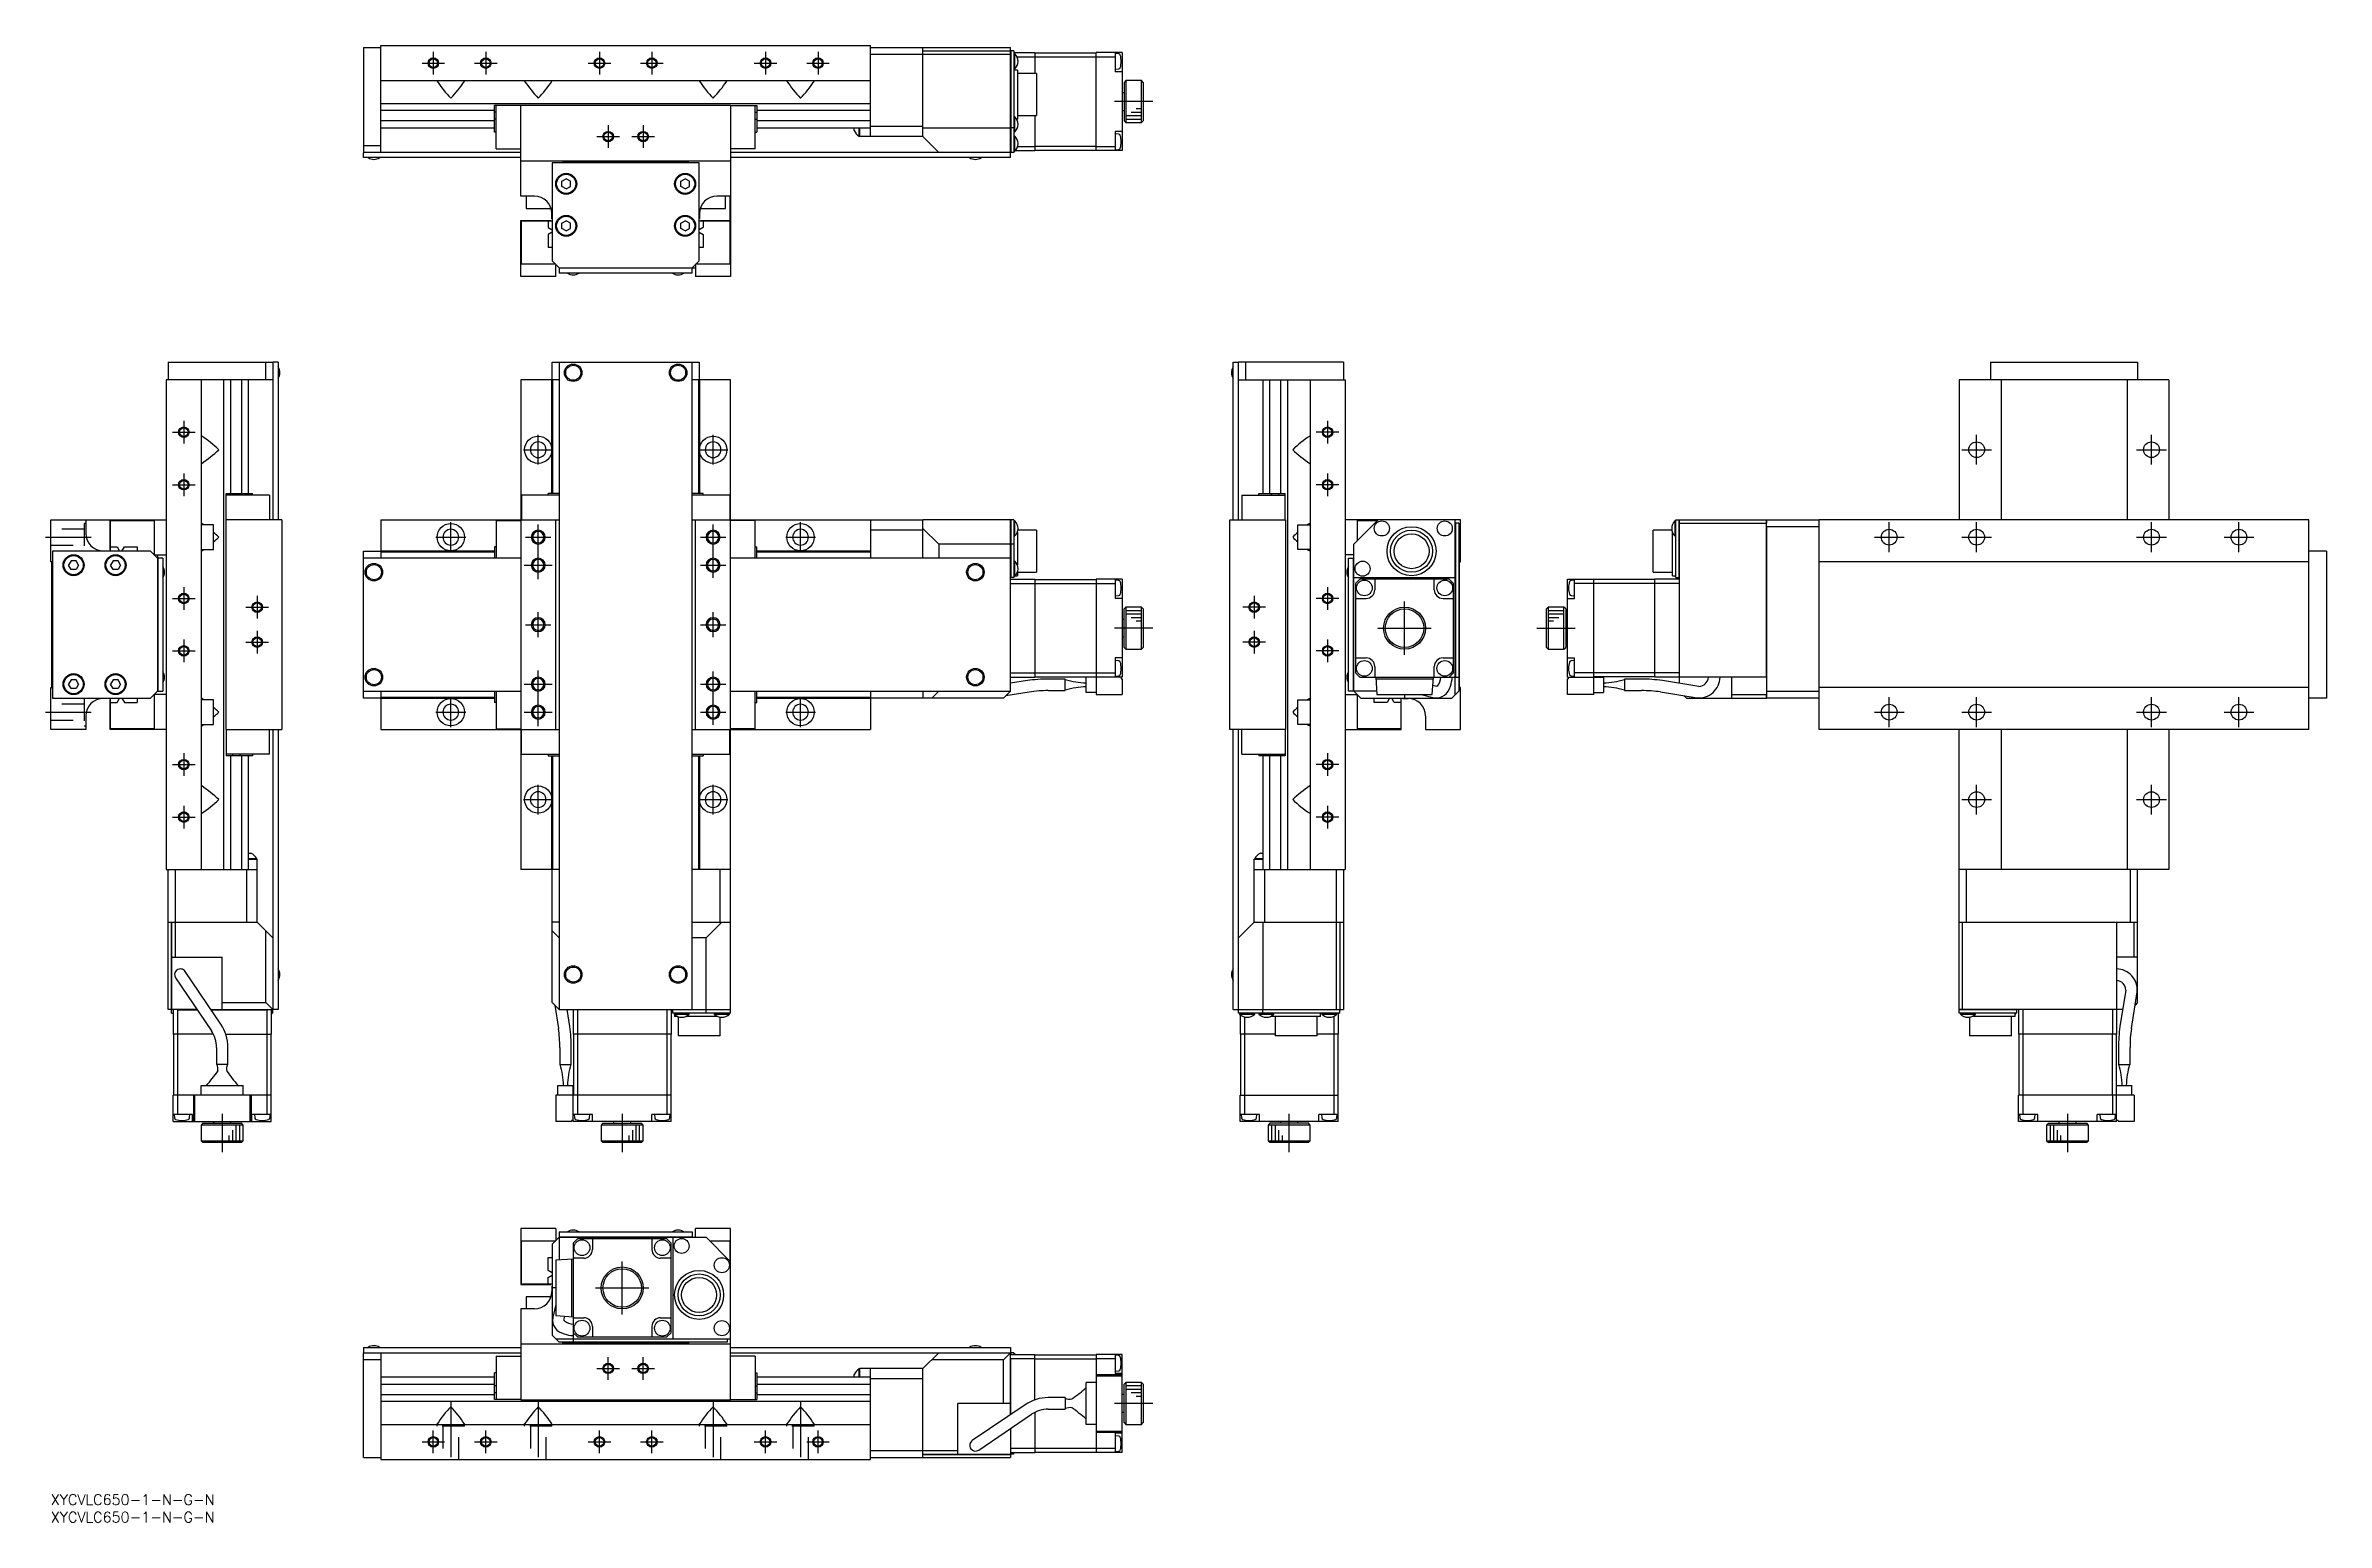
# Model space of a CAD drawing. Extents: x -1 to 651, y -8 to 414.
import ezdxf

# ---------------------------------------------------------------- set-up
doc = ezdxf.new("R2010")
doc.units = 0
doc.header["$LTSCALE"] = 0.5
doc.linetypes.add('CENTER', pattern=[50.8, 31.75, -6.35, 6.35, -6.35])
doc.linetypes.add('DASHED', pattern=[19.05, 12.7, -6.35])
for name, color, linetype in [('MSM_CENTER', 1, 'CENTER'), ('MSM_CONTINUOUS', 7, 'CONTINUOUS'), ('MSM_DASHED', 4, 'DASHED'), ('MSM_NARROW', 5, 'CONTINUOUS'), ('MSM_PART_NUMBER', 7, 'CONTINUOUS')]:
    doc.layers.add(name, color=color, linetype=linetype)
doc.styles.get("Standard").update_dxf_attribs({"font": 'txt.shx', "height": 3, "bigfont": 'bigfont.shx'})

# ---------------------------------------------------------------- blocks, each defined once
blk = doc.blocks.new('*U2')
at = {"layer": 'MSM_PART_NUMBER'}
blk.add_text('XYCVLC650-1-N-G-N', height=3, dxfattribs=at).set_placement((0, -3))
blk = doc.blocks.new('*U3')
at = {"layer": 'MSM_PART_NUMBER'}
blk.add_text('XYCVLC650-1-N-G-N', height=3, dxfattribs=at).set_placement((0, -8))

msp = doc.modelspace()

# ---------------------------------------------------------------- linework, layer by layer
at = {"layer": 'MSM_CENTER'}
for p, q in [((109.36, 412.29), (109.36, 405.83)), ((124.36, 412.29), (124.36, 405.83)), ((156.86, 412.29), (156.86, 405.83)), ((171.86, 412.29), (171.86, 405.83)), ((204.36, 412.29), (204.36, 405.83)), ((219.36, 412.29), (219.36, 405.83)), ((106.13, 409.06), (112.59, 409.06)), ((121.13, 409.06), (127.59, 409.06)), ((153.63, 409.06), (160.09, 409.06)), ((168.63, 409.06), (175.09, 409.06)), ((201.13, 409.06), (207.59, 409.06)), ((216.13, 409.06), (222.59, 409.06)), ((315.08, 398.06), (304.13, 398.06)), ((159.36, 391.29), (159.36, 384.83)), ((169.36, 391.29), (169.36, 384.83)), ((156.13, 388.06), (162.59, 388.06)), ((166.13, 388.06), (172.59, 388.06)), ((38, 306.8), (38, 300.34)), ((365.07, 306.8), (365.07, 300.34)), ((34.77, 303.57), (41.23, 303.57)), ((139.36, 294.32), (139.36, 302.82)), ((189.36, 294.32), (189.36, 302.82)), ((368.3, 303.57), (361.84, 303.57)), ((550.65, 294.32), (550.65, 302.82)), ((600.65, 294.32), (600.65, 302.82)), ((135.11, 298.57), (143.61, 298.57)), ((185.11, 298.57), (193.61, 298.57)), ((546.4, 298.57), (554.9, 298.57)), ((596.4, 298.57), (604.9, 298.57)), ((34.77, 288.57), (41.23, 288.57)), ((38, 291.8), (38, 285.34)), ((368.3, 288.57), (361.84, 288.57)), ((365.07, 291.8), (365.07, 285.34)), ((114.36, 269.32), (114.36, 277.82)), ((139.36, 261.57), (139.36, 277.19)), ((189.36, 261.95), (189.36, 277.19)), ((214.36, 269.32), (214.36, 277.82)), ((525.65, 269.32), (525.65, 277.82)), ((550.65, 269.32), (550.65, 277.82)), ((600.65, 269.32), (600.65, 277.82)), ((625.65, 269.32), (625.65, 277.82)), ((-1.5, 273.57), (11.5, 273.57)), ((110.11, 273.57), (118.61, 273.57)), ((135.74, 273.57), (142.98, 273.57)), ((185.74, 273.57), (192.98, 273.57)), ((210.11, 273.57), (218.61, 273.57)), ((521.4, 273.57), (529.9, 273.57)), ((546.4, 273.57), (554.9, 273.57)), ((596.4, 273.57), (604.9, 273.57)), ((621.4, 273.57), (629.9, 273.57)), ((135.36, 265.57), (143.36, 265.57)), ((185.74, 265.57), (192.98, 265.57)), ((34.77, 256.07), (41.23, 256.07)), ((38, 259.3), (38, 252.84)), ((59, 256.8), (59, 250.34)), ((344.07, 256.8), (344.07, 250.34)), ((368.3, 256.07), (361.84, 256.07)), ((365.07, 259.3), (365.07, 252.84)), ((387.07, 239.97), (387.07, 255.17)), ((55.77, 253.57), (62.23, 253.57)), ((135.74, 248.57), (142.98, 248.57)), ((139.36, 244.95), (139.36, 252.19)), ((185.74, 248.57), (192.98, 248.57)), ((189.36, 244.95), (189.36, 252.19)), ((347.3, 253.57), (340.84, 253.57)), ((38, 244.3), (38, 237.84)), ((55.77, 243.57), (62.23, 243.57)), ((59, 246.8), (59, 240.34)), ((315.08, 247.57), (304.13, 247.57)), ((347.3, 243.57), (340.84, 243.57)), ((344.07, 246.8), (344.07, 240.34)), ((365.07, 244.3), (365.07, 237.84)), ((379.47, 247.57), (394.67, 247.57)), ((424.93, 247.57), (435.88, 247.57)), ((34.77, 241.07), (41.23, 241.07)), ((139.36, 219.57), (139.36, 235.57)), ((189.36, 219.95), (189.36, 235.19)), ((368.3, 241.07), (361.84, 241.07)), ((135.36, 231.57), (143.36, 231.57)), ((185.74, 231.57), (192.98, 231.57)), ((-1.5, 223.57), (11.5, 223.57)), ((110.11, 223.57), (118.61, 223.57)), ((114.36, 219.32), (114.36, 227.82)), ((135.36, 223.57), (143.36, 223.57)), ((185.74, 223.57), (192.98, 223.57)), ((210.11, 223.57), (218.61, 223.57)), ((214.36, 219.32), (214.36, 227.82)), ((521.4, 223.57), (529.9, 223.57)), ((525.65, 219.32), (525.65, 227.82)), ((546.4, 223.57), (554.9, 223.57)), ((550.65, 219.32), (550.65, 227.82)), ((596.4, 223.57), (604.9, 223.57)), ((600.65, 219.32), (600.65, 227.82)), ((621.4, 223.57), (629.9, 223.57)), ((625.65, 219.32), (625.65, 227.82)), ((38, 211.8), (38, 205.34)), ((365.07, 211.8), (365.07, 205.34)), ((34.77, 208.57), (41.23, 208.57)), ((139.36, 194.32), (139.36, 202.82)), ((189.36, 194.32), (189.36, 202.82)), ((368.3, 208.57), (361.84, 208.57)), ((550.65, 194.32), (550.65, 202.82)), ((600.65, 194.32), (600.65, 202.82)), ((38, 196.8), (38, 190.34)), ((135.11, 198.57), (143.61, 198.57)), ((185.11, 198.57), (193.61, 198.57)), ((365.07, 196.8), (365.07, 190.34)), ((546.4, 198.57), (554.9, 198.57)), ((596.4, 198.57), (604.9, 198.57)), ((34.77, 193.57), (41.23, 193.57)), ((368.3, 193.57), (361.84, 193.57)), ((49, 108.79), (49, 97.84)), ((163.36, 108.79), (163.36, 97.84)), ((354.07, 97.84), (354.07, 108.79)), ((576.65, 108.79), (576.65, 97.84)), ((163.36, 51.4), (163.36, 66.6)), ((155.76, 59), (170.96, 59)), ((159.36, 32.77), (159.36, 39.23)), ((169.36, 32.77), (169.36, 39.23)), ((156.13, 36), (162.59, 36)), ((166.13, 36), (172.59, 36)), ((114.36, 26.5), (114.36, 8)), ((139.36, 26.5), (139.36, 8)), ((189.36, 26.5), (189.36, 8)), ((214.36, 26.5), (214.36, 8)), ((315.08, 26), (304.13, 26)), ((106.13, 15), (112.59, 15)), ((109.36, 11.77), (109.36, 18.23)), ((121.13, 15), (127.59, 15)), ((124.36, 11.77), (124.36, 18.23)), ((153.63, 15), (160.09, 15)), ((156.86, 11.77), (156.86, 18.23)), ((168.63, 15), (175.09, 15)), ((171.86, 11.77), (171.86, 18.23)), ((201.13, 15), (207.59, 15)), ((204.36, 11.77), (204.36, 18.23)), ((216.13, 15), (222.59, 15)), ((219.36, 11.77), (219.36, 18.23))]:
    msp.add_line(p, q, dxfattribs=at)
at = {"layer": 'MSM_CONTINUOUS'}
for p, q in [((89.36, 413.56), (94.36, 413.56)), ((89.36, 413.56), (89.36, 383.56)), ((94.36, 414.06), (234.36, 414.06)), ((94.36, 383.56), (94.36, 414.06)), ((234.36, 388.06), (234.36, 414.06)), ((234.36, 413.56), (274.36, 413.56)), ((274.36, 411.56), (234.36, 411.56)), ((249.36, 388.06), (249.36, 413.56)), ((249.36, 412.56), (274.36, 412.56)), ((274.36, 412.66), (274.26, 412.56)), ((274.36, 412.66), (274.36, 413.56)), ((274.46, 412.56), (274.36, 412.46)), ((274.36, 383.56), (274.36, 412.56)), ((274.46, 412.56), (274.46, 383.56)), ((275.36, 412.56), (274.46, 412.56)), ((275.36, 412.56), (275.36, 383.56)), ((275.36, 412.06), (281.36, 412.06)), ((275.65, 411.71), (275.36, 411.71)), ((275.65, 407.41), (275.65, 411.71)), ((276.26, 410.86), (281.36, 410.86)), ((281.36, 412.06), (281.36, 406.06)), ((281.36, 411.96), (298.86, 411.96)), ((306.36, 412.06), (298.86, 412.06)), ((298.86, 384.06), (298.86, 412.06)), ((298.86, 410.86), (304.36, 410.86)), ((304.36, 412.06), (304.36, 406.56)), ((305.35, 411.73), (304.36, 411.81)), ((306.36, 412.06), (306.36, 384.06)), ((275.36, 407.41), (275.65, 407.41)), ((276.36, 407.06), (275.36, 407.06)), ((276.36, 407.06), (276.36, 393.06)), ((281.86, 406.06), (276.36, 406.06)), ((281.36, 410.82), (298.86, 410.82)), ((281.86, 406.06), (281.86, 394.06)), ((304.36, 407.31), (305.35, 407.4)), ((306.36, 406.56), (304.36, 406.56)), ((94.36, 404.06), (234.36, 404.06)), ((110.62, 404.06), (110.46, 403.93)), ((118.1, 404.06), (118.26, 403.93)), ((135.62, 404.06), (135.46, 403.93)), ((143.1, 404.06), (143.26, 403.93)), ((185.62, 404.06), (185.46, 403.93)), ((193.1, 404.06), (193.26, 403.93)), ((210.62, 404.06), (210.46, 403.93)), ((218.1, 404.06), (218.26, 403.93)), ((306.86, 400.56), (306.36, 400.56)), ((307.36, 404.06), (306.86, 403.56)), ((306.86, 403.56), (306.86, 392.56)), ((311.86, 404.06), (307.36, 404.06)), ((307.36, 404.06), (307.36, 392.06)), ((312.36, 403.56), (311.86, 404.06)), ((311.86, 392.06), (311.86, 404.06)), ((312.36, 403.56), (312.36, 392.56)), ((94.36, 397.56), (234.36, 397.56)), ((94.36, 395.6), (126.86, 395.6)), ((126.86, 392.53), (94.36, 392.53)), ((134.36, 396.96), (126.86, 396.96)), ((126.86, 389.36), (126.86, 396.96)), ((127.36, 395.09), (126.86, 395.09)), ((127.36, 393.04), (126.86, 393.04)), ((127.36, 384.56), (127.36, 396.96)), ((134.36, 397.06), (194.36, 397.06)), ((134.36, 371.06), (134.36, 397.06)), ((194.36, 397.06), (194.36, 348.06)), ((194.36, 396.96), (201.86, 396.96)), ((201.36, 384.56), (201.36, 396.96)), ((201.36, 395.09), (201.86, 395.09)), ((201.36, 393.04), (201.86, 393.04)), ((201.86, 396.96), (201.86, 389.36)), ((201.86, 395.6), (234.36, 395.6)), ((234.36, 392.53), (201.86, 392.53)), ((275.65, 393.71), (275.36, 393.71)), ((275.65, 389.41), (275.65, 393.71)), ((276.16, 393.06), (276.36, 393.06)), ((276.36, 394.06), (281.86, 394.06)), ((281.36, 394.06), (281.36, 384.06)), ((306.36, 395.56), (306.86, 395.56)), ((306.86, 392.56), (307.36, 392.06)), ((307.36, 392.06), (311.86, 392.06)), ((311.86, 392.06), (312.36, 392.56)), ((89.36, 385.56), (94.36, 385.56)), ((94.36, 390.56), (126.86, 390.56)), ((127.36, 389.36), (126.86, 389.36)), ((201.36, 389.36), (201.86, 389.36)), ((201.86, 390.56), (234.36, 390.56)), ((229.71, 389.84), (229.71, 390.56)), ((231.16, 388.21), (231.16, 390.56)), ((231.16, 388.21), (231.36, 388.21)), ((231.36, 388.06), (231.36, 390.56)), ((249.36, 388.06), (231.36, 388.06)), ((234.36, 391.06), (249.36, 391.06)), ((249.36, 390.56), (274.36, 390.56)), ((249.36, 388.06), (253.86, 383.56)), ((274.36, 390.6), (274.46, 390.56)), ((275.36, 390.56), (274.46, 390.56)), ((275.36, 389.41), (275.65, 389.41)), ((275.65, 388.21), (275.36, 388.21)), ((275.65, 383.91), (275.65, 388.21)), ((276.45, 385.26), (281.36, 385.26)), ((281.36, 385.3), (298.86, 385.3)), ((298.86, 385.26), (304.36, 385.26)), ((306.36, 389.56), (304.36, 389.56)), ((304.36, 389.56), (304.36, 384.06)), ((305.35, 388.73), (304.36, 388.81)), ((89.36, 383.46), (89.46, 383.56)), ((134.36, 383.56), (89.36, 383.56)), ((89.36, 382.06), (89.36, 383.46)), ((134.36, 382.06), (89.36, 382.06)), ((127.36, 384.56), (134.36, 384.56)), ((194.36, 381.06), (134.36, 381.06)), ((185.36, 380.56), (143.36, 380.56)), ((143.36, 380.56), (143.36, 352.56)), ((146.36, 381.06), (146.36, 380.76)), ((146.36, 380.76), (182.36, 380.76)), ((182.36, 380.76), (182.36, 381.06)), ((185.36, 352.56), (185.36, 380.56)), ((201.36, 384.56), (194.36, 384.56)), ((274.36, 383.56), (194.36, 383.56)), ((274.36, 382.06), (194.36, 382.06)), ((274.36, 383.46), (274.26, 383.56)), ((274.36, 383.66), (274.46, 383.56)), ((274.36, 382.06), (274.36, 383.46)), ((275.36, 383.56), (274.46, 383.56)), ((275.36, 383.91), (275.65, 383.91)), ((275.8, 384.06), (281.36, 384.06)), ((281.36, 384.16), (298.86, 384.16)), ((306.36, 384.06), (298.86, 384.06)), ((304.36, 384.31), (305.35, 384.4)), ((146.11, 375.28), (147.36, 376.01)), ((146.11, 373.84), (146.11, 375.28)), ((147.36, 373.12), (146.11, 373.84)), ((148.61, 375.28), (147.36, 376.01)), ((147.36, 373.12), (148.61, 373.84)), ((148.61, 373.84), (148.61, 375.28)), ((180.11, 375.28), (181.36, 376.01)), ((180.11, 373.84), (180.11, 375.28)), ((181.36, 373.12), (180.11, 373.84)), ((182.61, 375.28), (181.36, 376.01)), ((181.36, 373.12), (182.61, 373.84)), ((182.61, 373.84), (182.61, 375.28)), ((138.26, 371.06), (134.36, 371.06)), ((135.86, 371.06), (135.86, 367.56)), ((135.86, 367.56), (142.86, 367.56)), ((142.86, 367.56), (142.86, 368.02)), ((143.26, 364.56), (143.26, 366.06)), ((185.46, 366.06), (185.46, 364.56)), ((185.86, 368.02), (185.86, 367.56)), ((185.86, 367.56), (192.86, 367.56)), ((194.36, 371.06), (190.46, 371.06)), ((192.86, 367.56), (192.86, 371.06)), ((194.26, 364.06), (194.26, 371.06)), ((134.36, 364.06), (142.96, 364.06)), ((134.36, 348.06), (134.36, 364.06)), ((134.56, 351.56), (134.56, 363.96)), ((134.56, 363.96), (143.36, 363.96)), ((142.16, 363.96), (142.16, 362.09)), ((142.16, 362.09), (143.35, 361.4)), ((143.35, 360.73), (142.16, 360.04)), ((142.16, 360.04), (142.16, 356.36)), ((142.96, 364.06), (142.96, 363.96)), ((143.26, 364.56), (143.36, 364.56)), ((146.11, 363.28), (147.36, 364.01)), ((146.11, 361.84), (146.11, 363.28)), ((147.36, 361.12), (146.11, 361.84)), ((148.61, 363.28), (147.36, 364.01)), ((147.36, 361.12), (148.61, 361.84)), ((148.61, 361.84), (148.61, 363.28)), ((180.11, 363.28), (181.36, 364.01)), ((180.11, 361.84), (180.11, 363.28)), ((181.36, 361.12), (180.11, 361.84)), ((182.61, 363.28), (181.36, 364.01)), ((181.36, 361.12), (182.61, 361.84)), ((182.61, 361.84), (182.61, 363.28)), ((185.36, 364.56), (185.46, 364.56)), ((185.36, 363.96), (194.16, 363.96)), ((186.56, 362.09), (185.37, 361.4)), ((185.37, 360.73), (186.56, 360.04)), ((185.76, 364.06), (194.36, 364.06)), ((185.76, 363.96), (185.76, 364.06)), ((186.56, 363.96), (186.56, 362.09)), ((186.56, 360.04), (186.56, 356.36)), ((194.16, 363.96), (194.16, 351.56)), ((143.36, 356.36), (142.16, 356.36)), ((143.36, 352.56), (145.36, 350.56)), ((183.36, 350.56), (185.36, 352.56)), ((186.56, 356.36), (185.36, 356.36)), ((144.36, 348.06), (134.36, 348.06)), ((144.36, 351.56), (134.56, 351.56)), ((144.36, 351.36), (144.56, 351.36)), ((144.36, 348.06), (144.36, 351.36)), ((145.36, 350.56), (184.36, 350.56)), ((145.36, 350.56), (145.36, 349.06)), ((183.36, 350.46), (145.36, 350.46)), ((183.36, 349.06), (145.36, 349.06)), ((183.36, 349.06), (183.36, 350.56)), ((184.16, 351.36), (184.36, 351.36)), ((194.16, 351.56), (184.36, 351.56)), ((184.36, 351.36), (184.36, 348.06)), ((194.36, 348.06), (184.36, 348.06)), ((33.5, 323.57), (33.5, 318.57)), ((33.5, 323.57), (63.5, 323.57)), ((61.5, 318.57), (61.5, 323.57)), ((63.6, 323.57), (63.5, 323.47)), ((63.5, 323.57), (63.5, 278.57)), ((65, 323.57), (63.6, 323.57)), ((65, 323.57), (65, 278.57)), ((143.36, 318.57), (143.36, 323.57)), ((143.36, 323.57), (185.36, 323.57)), ((145.36, 323.57), (145.36, 138.57)), ((183.36, 138.57), (183.36, 323.57)), ((185.36, 323.57), (185.36, 318.57)), ((338.07, 278.57), (338.07, 323.57)), ((338.07, 323.57), (339.47, 323.57)), ((339.57, 323.47), (339.47, 323.57)), ((369.57, 323.57), (339.57, 323.57)), ((339.57, 278.57), (339.57, 323.57)), ((341.57, 323.57), (341.57, 318.57)), ((369.57, 323.57), (369.57, 318.57)), ((554.65, 323.57), (554.65, 318.57)), ((554.65, 323.57), (596.65, 323.57)), ((596.65, 323.57), (596.65, 318.57)), ((33, 318.57), (33, 178.57)), ((63.5, 318.57), (33, 318.57)), ((43, 318.57), (43, 178.57)), ((49.5, 178.57), (49.5, 318.57)), ((51.46, 286.07), (51.46, 318.57)), ((54.54, 318.57), (54.54, 286.07)), ((56.5, 286.07), (56.5, 318.57)), ((145.36, 318.57), (134.36, 318.57)), ((134.36, 318.57), (134.36, 178.57)), ((143.26, 286.07), (143.26, 318.57)), ((143.56, 286.07), (143.56, 318.57)), ((194.36, 318.57), (183.36, 318.57)), ((185.16, 318.57), (185.16, 286.07)), ((185.46, 318.57), (185.46, 286.07)), ((194.36, 138.57), (194.36, 318.57)), ((339.57, 318.57), (370.07, 318.57)), ((346.57, 318.57), (346.57, 286.07)), ((348.54, 286.07), (348.54, 318.57)), ((351.61, 318.57), (351.61, 286.07)), ((353.57, 318.57), (353.57, 178.57)), ((360.07, 318.57), (360.07, 178.57)), ((370.07, 318.57), (370.07, 178.57)), ((545.65, 318.57), (545.65, 278.57)), ((605.65, 318.57), (545.65, 318.57)), ((557.65, 318.57), (557.65, 278.57)), ((593.65, 318.57), (593.65, 278.57)), ((605.65, 318.57), (605.65, 278.57)), ((43, 302.31), (43.13, 302.47)), ((360.07, 302.31), (359.94, 302.47)), ((43, 294.83), (43.13, 294.67)), ((360.07, 294.83), (359.94, 294.67)), ((50.1, 286.07), (57.7, 286.07)), ((50.1, 278.57), (50.1, 286.07)), ((62.5, 285.57), (50.1, 285.57)), ((51.98, 285.57), (51.98, 286.07)), ((54.02, 285.57), (54.02, 286.07)), ((57.7, 285.57), (57.7, 286.07)), ((62.5, 285.57), (62.5, 278.57)), ((145.36, 285.57), (134.56, 285.57)), ((134.56, 285.57), (134.56, 278.57)), ((145.36, 286.07), (142.16, 286.07)), ((142.16, 285.57), (142.16, 286.07)), ((186.56, 286.07), (183.36, 286.07)), ((194.16, 285.57), (183.36, 285.57)), ((186.56, 285.57), (186.56, 286.07)), ((194.16, 285.57), (194.16, 278.57)), ((340.57, 285.57), (352.97, 285.57)), ((340.57, 285.57), (340.57, 278.57)), ((345.37, 286.07), (352.97, 286.07)), ((345.37, 285.57), (345.37, 286.07)), ((349.05, 285.57), (349.05, 286.07)), ((351.1, 285.57), (351.1, 286.07)), ((352.97, 278.57), (352.97, 286.07)), ((0, 266.57), (0, 278.57)), ((0, 278.57), (33, 278.57)), ((10, 278.57), (10, 274.67)), ((17, 278.47), (10, 278.47)), ((17, 269.97), (17, 278.57)), ((17.1, 278.37), (29.5, 278.37)), ((17.1, 269.57), (17.1, 278.37)), ((29.5, 278.37), (29.5, 268.57)), ((43, 277.31), (43.13, 277.47)), ((46.5, 277.07), (43, 277.07)), ((46.5, 270.07), (46.5, 277.07)), ((66, 278.57), (50, 278.57)), ((50, 278.57), (50, 218.57)), ((66, 278.57), (66, 218.57)), ((94.36, 278.57), (94.36, 267.57)), ((94.36, 278.57), (145.36, 278.57)), ((127.36, 278.37), (134.36, 278.37)), ((127.36, 278.37), (127.36, 267.57)), ((144.36, 218.57), (144.36, 278.57)), ((183.36, 278.57), (234.36, 278.57)), ((184.36, 218.57), (184.36, 278.57)), ((201.36, 278.37), (194.36, 278.37)), ((201.36, 267.57), (201.36, 278.37)), ((234.46, 278.57), (234.36, 278.47)), ((234.36, 278.57), (234.36, 267.57)), ((249.36, 275.57), (234.36, 275.57)), ((234.46, 278.57), (249.36, 278.57)), ((249.46, 278.57), (249.36, 278.47)), ((249.36, 267.57), (249.36, 278.47)), ((249.36, 276.07), (253.86, 271.57)), ((274.36, 278.57), (249.46, 278.57)), ((274.36, 229.57), (274.36, 278.57)), ((274.46, 278.57), (274.36, 278.47)), ((275.36, 278.57), (274.46, 278.57)), ((274.46, 278.57), (274.46, 262.07)), ((275.36, 278.57), (275.36, 262.07)), ((275.65, 278.22), (275.36, 278.22)), ((275.36, 273.92), (275.65, 273.92)), ((275.65, 273.92), (275.65, 278.22)), ((276.36, 274.99), (276.36, 265.65)), ((281.86, 275.57), (276.52, 275.57)), ((281.86, 275.57), (281.86, 263.57)), ((337.07, 278.57), (353.07, 278.57)), ((337.07, 218.57), (337.07, 278.57)), ((353.07, 278.57), (353.07, 218.57)), ((356.57, 277.07), (360.07, 277.07)), ((356.57, 270.07), (356.57, 277.07)), ((360.07, 277.31), (359.94, 277.47)), ((403.07, 278.57), (370.07, 278.57)), ((379.57, 278.57), (372.57, 271.57)), ((373.57, 272.57), (373.57, 278.37)), ((373.57, 278.37), (379.37, 278.37)), ((401.57, 228.57), (401.57, 278.57)), ((402.57, 277.57), (401.57, 277.57)), ((401.67, 277.57), (401.67, 233.57)), ((402.57, 277.57), (402.57, 229.57)), ((403.07, 266.57), (403.07, 278.57)), ((458.15, 263.57), (458.15, 275.57)), ((463.49, 275.57), (458.15, 275.57)), ((463.65, 262.57), (463.65, 274.99)), ((464.36, 278.22), (464.36, 273.92)), ((464.65, 278.22), (464.36, 278.22)), ((464.36, 273.92), (464.65, 273.92)), ((464.65, 262.07), (464.65, 278.57)), ((464.65, 278.57), (465.55, 278.57)), ((465.55, 262.07), (465.55, 278.57)), ((465.55, 278.57), (465.65, 278.47)), ((465.65, 278.57), (490.55, 278.57)), ((465.65, 231.82), (465.65, 278.57)), ((465.65, 277.57), (490.65, 277.57)), ((490.55, 278.57), (490.65, 278.47)), ((490.55, 233.57), (490.55, 278.57)), ((490.65, 278.57), (505.55, 278.57)), ((490.65, 277.57), (490.65, 278.57)), ((505.65, 276.57), (490.65, 276.57)), ((490.65, 227.57), (490.65, 276.57)), ((505.65, 278.47), (505.55, 278.57)), ((645.65, 278.57), (505.65, 278.57)), ((505.65, 218.57), (505.65, 278.57)), ((645.65, 218.57), (645.65, 278.57)), ((28.5, 269.57), (0.5, 269.57)), ((0.5, 269.57), (0.5, 227.57)), ((15, 269.67), (16.5, 269.67)), ((16.5, 269.57), (16.5, 269.67)), ((17.1, 269.97), (17, 269.97)), ((17.1, 270.77), (18.98, 270.77)), ((18.98, 270.77), (19.66, 269.57)), ((20.34, 269.57), (21.02, 270.77)), ((21.02, 270.77), (24.7, 270.77)), ((24.7, 270.77), (24.7, 269.57)), ((30.5, 267.57), (28.5, 269.57)), ((29.7, 268.37), (29.7, 268.57)), ((29.7, 268.57), (33, 268.57)), ((30.5, 268.57), (30.5, 229.57)), ((32, 267.57), (30.5, 267.57)), ((30.6, 267.57), (30.6, 229.57)), ((32, 267.57), (32, 229.57)), ((43, 270.07), (46.5, 270.07)), ((43, 269.83), (43.13, 269.67)), ((89.36, 269.57), (94.36, 269.57)), ((89.36, 227.57), (89.36, 269.57)), ((134.36, 267.57), (89.36, 267.57)), ((94.36, 269.67), (126.86, 269.67)), ((94.36, 269.37), (126.86, 269.37)), ((126.86, 270.77), (126.86, 267.57)), ((127.36, 270.77), (126.86, 270.77)), ((274.36, 267.57), (194.36, 267.57)), ((201.36, 270.77), (201.86, 270.77)), ((201.86, 267.57), (201.86, 270.77)), ((201.86, 269.67), (234.36, 269.67)), ((201.86, 269.37), (234.36, 269.37)), ((274.36, 271.57), (253.86, 271.57)), ((253.86, 271.57), (253.86, 267.57)), ((274.36, 271.53), (274.46, 271.57)), ((275.36, 271.57), (274.46, 271.57)), ((360.07, 270.07), (356.57, 270.07)), ((360.07, 269.83), (359.94, 269.67)), ((372.57, 268.57), (370.07, 268.57)), ((371.07, 229.57), (371.07, 267.57)), ((371.07, 267.57), (372.57, 267.57)), ((372.47, 229.57), (372.47, 267.57)), ((372.57, 229.57), (372.57, 271.57)), ((650.65, 269.57), (645.65, 269.57)), ((650.65, 269.57), (650.65, 227.57)), ((0.3, 266.57), (0, 266.57)), ((0.3, 230.57), (0.3, 266.57)), ((5.78, 266.82), (5.06, 265.57)), ((5.78, 264.32), (5.06, 265.57)), ((7.22, 266.82), (5.78, 266.82)), ((7.22, 264.32), (5.78, 264.32)), ((7.94, 265.57), (7.22, 266.82)), ((7.94, 265.57), (7.22, 264.32)), ((17.78, 266.82), (17.06, 265.57)), ((17.78, 264.32), (17.06, 265.57)), ((19.22, 266.82), (17.78, 266.82)), ((19.22, 264.32), (17.78, 264.32)), ((19.94, 265.57), (19.22, 266.82)), ((19.94, 265.57), (19.22, 264.32)), ((274.36, 262.17), (274.46, 262.07)), ((274.36, 261.57), (281.36, 261.57)), ((275.36, 262.07), (274.46, 262.07)), ((275.65, 266.72), (275.36, 266.72)), ((275.36, 262.42), (275.65, 262.42)), ((275.65, 262.42), (275.65, 266.72)), ((275.8, 262.57), (276.36, 262.57)), ((276.36, 263.49), (276.36, 262.57)), ((276.39, 263.57), (281.86, 263.57)), ((281.36, 261.57), (281.36, 233.57)), ((281.36, 261.47), (298.86, 261.47)), ((298.86, 261.57), (298.86, 228.57)), ((306.36, 261.57), (298.86, 261.57)), ((304.36, 261.57), (304.36, 256.07)), ((305.35, 261.23), (304.36, 261.32)), ((306.36, 261.57), (306.36, 233.57)), ((372.57, 262.07), (401.57, 262.07)), ((374.27, 261.57), (373.07, 260.37)), ((399.87, 261.57), (374.27, 261.57)), ((378.57, 261.57), (378.57, 258.57)), ((395.57, 258.57), (395.57, 261.57)), ((401.07, 260.37), (399.87, 261.57)), ((402.77, 266.57), (403.07, 266.57)), ((402.77, 230.57), (402.77, 266.57)), ((433.65, 233.57), (433.65, 261.57)), ((433.65, 261.57), (441.15, 261.57)), ((435.65, 261.32), (434.67, 261.23)), ((435.65, 256.07), (435.65, 261.57)), ((441.15, 228.57), (441.15, 261.57)), ((458.65, 261.47), (441.15, 261.47)), ((458.15, 263.57), (463.65, 263.57)), ((465.65, 261.57), (458.65, 261.57)), ((458.65, 233.57), (458.65, 261.57)), ((463.65, 262.57), (464.65, 262.57)), ((464.36, 262.57), (464.36, 262.42)), ((464.36, 262.42), (464.65, 262.42)), ((464.65, 262.07), (465.55, 262.07)), ((465.55, 262.07), (465.65, 262.17)), ((645.65, 266.57), (505.65, 266.57)), ((274.36, 260.37), (281.36, 260.37)), ((281.36, 260.33), (298.86, 260.33)), ((298.86, 260.37), (304.36, 260.37)), ((304.36, 256.82), (305.35, 256.9)), ((306.36, 256.07), (304.36, 256.07)), ((373.07, 260.37), (373.07, 234.77)), ((373.07, 256.07), (376.07, 256.07)), ((398.07, 256.07), (401.07, 256.07)), ((401.07, 234.77), (401.07, 260.37)), ((433.65, 256.07), (435.65, 256.07)), ((434.67, 256.9), (435.65, 256.82)), ((441.15, 260.37), (435.65, 260.37)), ((458.65, 260.33), (441.15, 260.33)), ((465.65, 260.37), (458.65, 260.37)), ((306.86, 250.07), (306.36, 250.07)), ((307.36, 253.57), (306.86, 253.07)), ((306.86, 242.07), (306.86, 253.07)), ((307.36, 253.57), (307.36, 241.57)), ((311.86, 253.57), (307.36, 253.57)), ((311.86, 241.57), (311.86, 253.57)), ((312.36, 253.07), (311.86, 253.57)), ((312.36, 253.07), (312.36, 242.07)), ((428.15, 253.57), (427.65, 253.07)), ((427.65, 242.07), (427.65, 253.07)), ((428.15, 253.57), (428.15, 241.57)), ((432.65, 253.57), (428.15, 253.57)), ((432.65, 241.57), (432.65, 253.57)), ((433.15, 253.07), (432.65, 253.57)), ((433.15, 253.07), (433.15, 242.07)), ((433.65, 250.07), (433.15, 250.07)), ((306.36, 245.07), (306.86, 245.07)), ((306.86, 242.07), (307.36, 241.57)), ((307.36, 241.57), (311.86, 241.57)), ((311.86, 241.57), (312.36, 242.07)), ((427.65, 242.07), (428.15, 241.57)), ((428.15, 241.57), (432.65, 241.57)), ((432.65, 241.57), (433.15, 242.07)), ((433.15, 245.07), (433.65, 245.07)), ((281.36, 234.81), (298.86, 234.81)), ((306.36, 239.07), (304.36, 239.07)), ((304.36, 239.07), (304.36, 233.57)), ((305.35, 238.23), (304.36, 238.32)), ((373.07, 239.07), (376.07, 239.07)), ((378.57, 236.57), (378.57, 233.57)), ((395.57, 233.57), (395.57, 236.57)), ((398.07, 239.07), (401.07, 239.07)), ((433.65, 239.07), (435.65, 239.07)), ((435.65, 238.32), (434.67, 238.23)), ((435.65, 233.57), (435.65, 239.07)), ((458.65, 234.81), (441.15, 234.81)), ((0, 230.57), (0.3, 230.57)), ((0, 218.57), (0, 230.57)), ((5.78, 232.82), (5.06, 231.57)), ((5.78, 230.32), (5.06, 231.57)), ((7.22, 232.82), (5.78, 232.82)), ((7.22, 230.32), (5.78, 230.32)), ((7.94, 231.57), (7.22, 232.82)), ((7.94, 231.57), (7.22, 230.32)), ((17.78, 232.82), (17.06, 231.57)), ((17.78, 230.32), (17.06, 231.57)), ((19.22, 232.82), (17.78, 232.82)), ((19.22, 230.32), (17.78, 230.32)), ((19.94, 231.57), (19.22, 232.82)), ((19.94, 231.57), (19.22, 230.32)), ((28.5, 227.57), (30.5, 229.57)), ((29.5, 228.57), (29.5, 218.77)), ((29.7, 228.57), (29.7, 228.77)), ((33, 228.57), (29.7, 228.57)), ((30.5, 229.57), (32, 229.57)), ((89.36, 229.57), (134.36, 229.57)), ((94.36, 229.57), (94.36, 218.57)), ((126.86, 229.57), (126.86, 226.37)), ((127.36, 229.57), (127.36, 218.77)), ((194.36, 229.57), (274.36, 229.57)), ((201.36, 218.77), (201.36, 229.57)), ((201.86, 226.37), (201.86, 229.57)), ((234.36, 229.57), (234.36, 218.57)), ((249.36, 229.57), (249.36, 227.57)), ((253.86, 229.57), (251.86, 227.57)), ((272.36, 227.57), (274.36, 229.57)), ((273.07, 228.28), (279.74, 229.33)), ((274.36, 234.77), (281.36, 234.77)), ((274.36, 233.67), (274.46, 233.57)), ((279.23, 232.59), (274.36, 231.82)), ((274.46, 233.57), (281.36, 233.57)), ((281.36, 233.67), (298.86, 233.67)), ((290.06, 233.02), (285.2, 233.02)), ((285.2, 229.72), (290.06, 229.72)), ((290.06, 229.72), (290.06, 233.02)), ((296.06, 229.17), (296.06, 233.57)), ((306.36, 233.57), (296.06, 233.57)), ((298.86, 229.17), (296.06, 229.17)), ((298.86, 234.77), (304.36, 234.77)), ((298.86, 228.57), (306.36, 228.57)), ((304.36, 233.82), (305.35, 233.9)), ((306.06, 233.57), (306.06, 233.07)), ((306.06, 233.07), (306.36, 233.07)), ((306.36, 233.07), (306.36, 228.57)), ((370.07, 228.57), (373.37, 228.57)), ((379.1, 229.57), (371.07, 229.57)), ((374.57, 227.57), (372.57, 229.57)), ((373.07, 234.77), (374.27, 233.57)), ((373.37, 228.57), (373.37, 228.77)), ((373.57, 218.77), (373.57, 228.57)), ((374.27, 233.57), (401.57, 233.57)), ((378.82, 233.57), (379.17, 228.57)), ((378.86, 233.07), (395.29, 233.07)), ((379.17, 228.57), (394.97, 228.57)), ((387.07, 228.57), (387.07, 227.57)), ((391.81, 228.57), (395.53, 227.7)), ((394.97, 228.57), (395.32, 233.57)), ((396.28, 230.92), (395.16, 231.18)), ((396.34, 230.96), (396.26, 230.92)), ((396.44, 231.04), (396.34, 230.96)), ((399.87, 233.57), (401.07, 234.77)), ((400.57, 227.57), (402.57, 229.57)), ((401.67, 233.57), (401.57, 233.67)), ((401.67, 233.57), (402.57, 233.57)), ((403.07, 230.57), (402.77, 230.57)), ((403.07, 218.57), (403.07, 230.57)), ((433.65, 233.57), (443.95, 233.57)), ((433.65, 228.57), (433.65, 233.07)), ((433.95, 233.07), (433.65, 233.07)), ((441.15, 228.57), (433.65, 228.57)), ((433.95, 233.07), (433.95, 233.57)), ((434.67, 233.9), (435.65, 233.82)), ((441.15, 234.77), (435.65, 234.77)), ((458.65, 233.67), (441.15, 233.67)), ((441.15, 229.17), (443.95, 229.17)), ((443.95, 233.57), (443.95, 229.17)), ((449.95, 233.02), (449.95, 229.72)), ((454.81, 233.02), (449.95, 233.02)), ((449.95, 229.72), (454.81, 229.72)), ((465.65, 234.77), (458.65, 234.77)), ((465.55, 233.57), (458.65, 233.57)), ((460.27, 229.33), (470.72, 227.68)), ((471.23, 230.94), (460.79, 232.59)), ((465.65, 233.67), (465.55, 233.57)), ((490.65, 233.57), (465.65, 233.57)), ((466.95, 228.28), (467.65, 227.57)), ((480.65, 227.57), (480.65, 233.57)), ((480.65, 228.57), (490.55, 228.57)), ((490.55, 228.57), (490.65, 228.71)), ((490.55, 227.57), (490.55, 228.57)), ((490.65, 229.57), (505.65, 229.57)), ((645.65, 230.57), (505.65, 230.57)), ((0.5, 227.57), (28.5, 227.57)), ((10, 222.47), (10, 218.57)), ((16.5, 227.47), (15, 227.47)), ((16.5, 227.47), (16.5, 227.57)), ((17, 218.57), (17, 227.17)), ((17, 227.17), (17.1, 227.17)), ((17.1, 218.77), (17.1, 227.57)), ((17.1, 226.37), (18.98, 226.37)), ((18.98, 226.37), (19.66, 227.56)), ((20.34, 227.56), (21.02, 226.37)), ((21.02, 226.37), (24.7, 226.37)), ((24.7, 227.57), (24.7, 226.37)), ((43, 227.31), (43.13, 227.47)), ((46.5, 227.07), (43, 227.07)), ((46.5, 220.07), (46.5, 227.07)), ((94.36, 227.57), (89.36, 227.57)), ((126.86, 227.77), (94.36, 227.77)), ((126.86, 227.47), (94.36, 227.47)), ((127.36, 226.37), (126.86, 226.37)), ((201.36, 226.37), (201.86, 226.37)), ((234.36, 227.77), (201.86, 227.77)), ((234.36, 227.47), (201.86, 227.47)), ((234.36, 227.67), (234.46, 227.57)), ((249.36, 227.57), (234.46, 227.57)), ((249.36, 227.67), (249.46, 227.57)), ((272.36, 227.57), (249.46, 227.57)), ((356.57, 220.07), (356.57, 227.07)), ((356.57, 227.07), (360.07, 227.07)), ((360.07, 227.31), (359.94, 227.47)), ((374.57, 227.57), (400.57, 227.57)), ((378.37, 226.37), (378.37, 227.57)), ((382.05, 226.37), (378.37, 226.37)), ((382.74, 227.56), (382.05, 226.37)), ((384.1, 226.37), (383.41, 227.56)), ((385.97, 226.37), (384.1, 226.37)), ((385.97, 227.57), (385.97, 218.77)), ((386.07, 227.17), (385.97, 227.17)), ((386.07, 218.57), (386.07, 227.17)), ((386.57, 227.47), (386.57, 227.57)), ((386.57, 227.47), (388.07, 227.47)), ((393.07, 222.47), (393.07, 218.57)), ((467.65, 227.57), (490.55, 227.57)), ((490.65, 227.67), (490.55, 227.57)), ((505.55, 227.57), (490.65, 227.57)), ((505.55, 227.57), (505.65, 227.67)), ((650.65, 227.57), (645.65, 227.57)), ((10, 218.57), (0, 218.57)), ((33, 218.57), (17, 218.57)), ((29.5, 218.77), (17.1, 218.77)), ((43, 220.07), (46.5, 220.07)), ((43, 219.83), (43.13, 219.67)), ((50, 218.57), (66, 218.57)), ((50.1, 218.57), (50.1, 211.07)), ((62.5, 211.57), (62.5, 218.57)), ((63.5, 218.57), (63.5, 138.57)), ((65, 218.57), (65, 138.57)), ((94.36, 218.57), (145.36, 218.57)), ((127.36, 218.77), (134.36, 218.77)), ((134.56, 211.57), (134.56, 218.57)), ((183.36, 218.57), (234.36, 218.57)), ((194.16, 211.57), (194.16, 218.57)), ((201.36, 218.77), (194.36, 218.77)), ((353.07, 218.57), (337.07, 218.57)), ((338.07, 138.57), (338.07, 218.57)), ((339.57, 138.57), (339.57, 218.57)), ((340.57, 211.57), (340.57, 218.57)), ((352.97, 218.57), (352.97, 211.07)), ((360.07, 220.07), (356.57, 220.07)), ((360.07, 219.83), (359.94, 219.67)), ((370.07, 218.57), (386.07, 218.57)), ((385.97, 218.77), (373.57, 218.77)), ((393.07, 218.57), (403.07, 218.57)), ((645.65, 218.57), (505.65, 218.57)), ((545.65, 138.57), (545.65, 218.57)), ((557.65, 218.57), (557.65, 178.57)), ((593.65, 218.57), (593.65, 178.57)), ((605.65, 218.57), (605.65, 178.57)), ((62.5, 211.57), (50.1, 211.57)), ((57.7, 211.07), (50.1, 211.07)), ((51.46, 178.57), (51.46, 211.07)), ((51.98, 211.57), (51.98, 211.07)), ((54.02, 211.57), (54.02, 211.07)), ((54.54, 211.07), (54.54, 178.57)), ((56.5, 178.57), (56.5, 211.07)), ((57.7, 211.57), (57.7, 211.07)), ((134.56, 211.57), (145.36, 211.57)), ((142.16, 211.57), (142.16, 211.07)), ((142.16, 211.07), (145.36, 211.07)), ((143.26, 178.57), (143.26, 211.07)), ((143.56, 178.57), (143.56, 211.07)), ((183.36, 211.57), (194.16, 211.57)), ((183.36, 211.07), (186.56, 211.07)), ((185.16, 211.07), (185.16, 178.57)), ((185.46, 211.07), (185.46, 178.57)), ((186.56, 211.57), (186.56, 211.07)), ((340.57, 211.57), (352.97, 211.57)), ((345.37, 211.57), (345.37, 211.07)), ((352.97, 211.07), (345.37, 211.07)), ((346.57, 211.07), (346.57, 178.57)), ((348.54, 178.57), (348.54, 211.07)), ((349.05, 211.57), (349.05, 211.07)), ((351.1, 211.57), (351.1, 211.07)), ((351.61, 211.07), (351.61, 178.57)), ((43, 202.31), (43.13, 202.47)), ((360.07, 202.31), (359.94, 202.47)), ((43, 194.83), (43.13, 194.67)), ((360.07, 194.83), (359.94, 194.67)), ((56.5, 183.22), (57.22, 183.22)), ((345.85, 183.22), (346.57, 183.22)), ((33, 178.57), (59, 178.57)), ((33.5, 138.57), (33.5, 178.57)), ((35.5, 178.57), (35.5, 153.57)), ((56, 163.57), (56, 178.57)), ((56.5, 181.77), (58.85, 181.77)), ((56.5, 181.57), (59, 181.57)), ((58.85, 181.57), (58.85, 181.77)), ((59, 163.57), (59, 181.57)), ((145.36, 178.57), (134.36, 178.57)), ((143.36, 140.57), (143.36, 178.57)), ((194.36, 178.57), (183.36, 178.57)), ((191.36, 163.57), (191.36, 178.57)), ((344.07, 163.57), (344.07, 181.57)), ((344.07, 181.57), (346.57, 181.57)), ((344.07, 178.57), (370.07, 178.57)), ((344.22, 181.77), (346.57, 181.77)), ((344.22, 181.77), (344.22, 181.57)), ((347.07, 178.57), (347.07, 163.57)), ((367.57, 138.57), (367.57, 178.57)), ((369.57, 178.57), (369.57, 138.57)), ((605.65, 178.57), (545.65, 178.57)), ((547.65, 178.57), (547.65, 163.57)), ((594.65, 163.57), (594.65, 178.57)), ((596.65, 140.57), (596.65, 178.57)), ((33.5, 163.57), (59, 163.57)), ((34.4, 163.57), (34.4, 138.57)), ((34.5, 163.57), (34.5, 138.57)), ((59, 163.57), (63.5, 159.07)), ((145.36, 163.57), (143.36, 163.57)), ((183.36, 163.57), (194.36, 163.57)), ((191.86, 163.57), (187.36, 159.07)), ((344.07, 163.57), (339.57, 159.07)), ((344.07, 163.57), (369.57, 163.57)), ((346.57, 163.57), (346.57, 138.57)), ((368.57, 163.57), (368.57, 138.57)), ((545.65, 163.57), (596.65, 163.57)), ((546.65, 138.57), (546.65, 163.57)), ((590.65, 163.57), (590.65, 138.57)), ((595.65, 153.57), (595.65, 163.57)), ((61.5, 140.57), (61.5, 161.07)), ((145.36, 159.07), (143.36, 161.07)), ((187.36, 159.07), (183.36, 159.07)), ((187.36, 138.57), (187.36, 159.07)), ((34.5, 153.57), (49, 153.57)), ((49, 138.57), (49, 153.57)), ((596.65, 153.57), (590.65, 153.57)), ((35.66, 147.6), (45.89, 132.52)), ((48.62, 134.37), (38.39, 149.45)), ((593.28, 144.15), (591.63, 133.7)), ((594.89, 133.19), (596.54, 143.64)), ((34.4, 138.57), (33.5, 138.57)), ((34.4, 138.57), (34.5, 138.67)), ((34.5, 138.47), (34.6, 138.57)), ((41.79, 138.57), (34.5, 138.57)), ((34.5, 137.57), (34.5, 138.47)), ((35, 138.47), (34.5, 138.47)), ((34.5, 137.57), (35, 137.57)), ((35, 138.57), (35, 131.57)), ((36.2, 138.47), (36.1, 138.57)), ((36.2, 138.47), (36.2, 131.57)), ((36.2, 138.47), (41.85, 138.47)), ((45.77, 138.57), (63.5, 138.57)), ((45.84, 138.47), (61.8, 138.47)), ((49, 140.57), (61.5, 140.57)), ((61.5, 140.57), (63.5, 138.57)), ((61.9, 138.57), (61.8, 138.47)), ((61.8, 138.47), (61.8, 131.57)), ((63, 138.57), (63, 131.57)), ((63.5, 138.47), (63, 138.47)), ((63.5, 137.57), (63, 137.57)), ((63, 137.28), (63.15, 137.28)), ((63.15, 137.28), (63.15, 137.57)), ((63.4, 138.57), (63.5, 138.47)), ((63.6, 138.57), (63.5, 138.67)), ((63.5, 137.57), (63.5, 138.47)), ((65, 138.57), (63.6, 138.57)), ((143.36, 140.57), (145.36, 138.57)), ((144.07, 139.86), (145.12, 133.19)), ((145.36, 138.57), (194.36, 138.57)), ((148.38, 133.7), (147.61, 138.57)), ((149.46, 138.57), (149.36, 138.47)), ((149.36, 138.47), (149.36, 131.57)), ((150.56, 138.57), (150.56, 131.57)), ((176.16, 138.57), (176.16, 131.57)), ((177.36, 138.57), (177.36, 131.57)), ((177.96, 138.57), (177.86, 138.47)), ((177.86, 137.57), (177.86, 138.47)), ((194.36, 138.47), (177.86, 138.47)), ((194.36, 137.57), (177.86, 137.57)), ((178.21, 137.57), (178.21, 137.28)), ((178.21, 137.28), (182.51, 137.28)), ((178.36, 137.13), (178.36, 136.57)), ((182.51, 137.28), (182.51, 137.57)), ((187.32, 138.57), (187.36, 138.47)), ((187.36, 137.57), (187.36, 138.47)), ((189.71, 137.57), (189.71, 137.28)), ((189.71, 137.28), (194.01, 137.28)), ((194.01, 137.28), (194.01, 137.57)), ((194.36, 138.47), (194.26, 138.57)), ((194.36, 137.57), (194.36, 138.47)), ((338.07, 138.57), (339.47, 138.57)), ((339.47, 138.57), (339.57, 138.67)), ((339.67, 138.57), (339.57, 138.47)), ((339.57, 138.57), (368.57, 138.57)), ((339.57, 137.57), (339.57, 138.47)), ((368.57, 138.47), (339.57, 138.47)), ((368.57, 137.57), (339.57, 137.57)), ((339.92, 137.57), (339.92, 137.28)), ((339.92, 137.28), (344.22, 137.28)), ((340.07, 137.13), (340.07, 131.57)), ((344.22, 137.28), (344.22, 137.57)), ((345.42, 137.57), (345.42, 137.28)), ((345.42, 137.28), (349.72, 137.28)), ((346.61, 138.57), (346.57, 138.47)), ((346.57, 137.57), (346.57, 138.47)), ((349.72, 137.28), (349.72, 137.57)), ((363.07, 136.57), (363.07, 137.57)), ((363.42, 137.57), (363.42, 137.28)), ((363.42, 137.28), (367.72, 137.28)), ((367.72, 137.28), (367.72, 137.57)), ((368.07, 137.57), (368.07, 131.57)), ((368.57, 138.47), (368.47, 138.57)), ((368.67, 138.57), (368.57, 138.67)), ((368.57, 137.57), (368.57, 138.47)), ((368.67, 138.57), (369.57, 138.57)), ((545.65, 138.47), (545.75, 138.57)), ((592.4, 138.57), (545.65, 138.57)), ((545.65, 137.57), (545.65, 138.47)), ((562.15, 138.47), (545.65, 138.47)), ((562.15, 137.57), (545.65, 137.57)), ((546, 137.57), (546, 137.28)), ((546, 137.28), (550.3, 137.28)), ((550.3, 137.28), (550.3, 137.57)), ((561.65, 136.57), (561.65, 137.57)), ((561.65, 137.28), (561.8, 137.28)), ((561.8, 137.28), (561.8, 137.57)), ((562.05, 138.57), (562.15, 138.47)), ((562.15, 137.57), (562.15, 138.47)), ((562.65, 138.57), (562.65, 131.57)), ((563.85, 138.57), (563.85, 131.57)), ((589.45, 138.57), (589.45, 131.57)), ((590.55, 138.57), (590.65, 138.47)), ((590.65, 138.47), (590.65, 131.57)), ((596.65, 140.57), (595.95, 139.86)), ((46.44, 131.57), (35, 131.57)), ((35.1, 131.57), (35.1, 114.07)), ((36.24, 131.57), (36.24, 114.07)), ((50.01, 131.57), (63, 131.57)), ((61.76, 131.57), (61.76, 114.07)), ((62.9, 131.57), (62.9, 114.07)), ((177.36, 131.57), (149.36, 131.57)), ((149.46, 131.57), (149.46, 114.07)), ((150.6, 131.57), (150.6, 114.07)), ((176.12, 131.57), (176.12, 114.07)), ((177.26, 131.57), (177.26, 114.07)), ((179.28, 136.57), (178.36, 136.57)), ((179.36, 136.54), (179.36, 131.07)), ((191.36, 131.07), (179.36, 131.07)), ((190.78, 136.57), (181.44, 136.57)), ((191.36, 131.07), (191.36, 136.41)), ((350.07, 131.57), (340.07, 131.57)), ((340.17, 131.57), (340.17, 114.07)), ((341.27, 136.48), (341.27, 131.57)), ((341.31, 131.57), (341.31, 114.07)), ((349.07, 136.77), (349.07, 136.57)), ((363.07, 136.57), (349.07, 136.57)), ((350.07, 136.57), (350.07, 131.07)), ((362.07, 131.07), (350.07, 131.07)), ((362.07, 131.07), (362.07, 136.57)), ((368.07, 131.57), (362.07, 131.57)), ((366.83, 131.57), (366.83, 114.07)), ((366.87, 136.67), (366.87, 131.57)), ((367.97, 131.57), (367.97, 114.07)), ((548.65, 136.41), (548.65, 131.07)), ((560.65, 131.07), (548.65, 131.07)), ((561.65, 136.57), (549.23, 136.57)), ((560.65, 131.07), (560.65, 136.57)), ((590.65, 131.57), (562.65, 131.57)), ((562.75, 131.57), (562.75, 114.07)), ((563.89, 131.57), (563.89, 114.07)), ((589.41, 131.57), (589.41, 114.07)), ((590.55, 131.57), (590.55, 114.07)), ((47.35, 127.73), (47.35, 122.87)), ((50.65, 122.87), (50.65, 127.73)), ((145.51, 127.73), (145.51, 122.87)), ((148.81, 122.87), (148.81, 127.73)), ((591.2, 127.73), (591.2, 122.87)), ((594.5, 122.87), (594.5, 127.73)), ((50.65, 122.87), (47.35, 122.87)), ((47.74, 121.01), (47.7, 120.92)), ((145.51, 122.87), (148.81, 122.87)), ((591.2, 122.87), (594.5, 122.87)), ((35, 106.57), (35, 114.07)), ((63, 114.07), (35, 114.07)), ((36.2, 114.07), (36.2, 108.57)), ((40.75, 114.07), (40.75, 106.87)), ((41.1, 114.07), (41.1, 106.57)), ((43, 116.87), (55, 116.87)), ((43, 114.07), (43, 116.87)), ((55, 114.07), (55, 116.87)), ((56.9, 114.07), (56.9, 106.57)), ((57.25, 114.07), (57.25, 106.87)), ((61.8, 114.07), (61.8, 108.57)), ((63, 106.57), (63, 114.07)), ((144.36, 114.07), (144.36, 106.57)), ((177.36, 114.07), (144.36, 114.07)), ((144.96, 114.07), (144.96, 116.87)), ((144.96, 116.87), (149.36, 116.87)), ((149.36, 106.57), (149.36, 116.87)), ((150.56, 114.07), (150.56, 108.57)), ((176.16, 114.07), (176.16, 108.57)), ((177.36, 106.57), (177.36, 114.07)), ((340.07, 106.57), (340.07, 114.07)), ((340.07, 114.07), (368.07, 114.07)), ((341.27, 114.07), (341.27, 108.57)), ((366.87, 114.07), (366.87, 108.57)), ((368.07, 106.57), (368.07, 114.07)), ((595.65, 114.07), (562.65, 114.07)), ((562.65, 106.57), (562.65, 114.07)), ((563.85, 114.07), (563.85, 108.57)), ((589.45, 114.07), (589.45, 108.57)), ((590.65, 116.87), (595.05, 116.87)), ((590.65, 106.57), (590.65, 116.87)), ((595.05, 114.07), (595.05, 116.87)), ((595.65, 114.07), (595.65, 106.57)), ((40.5, 108.57), (35, 108.57)), ((35, 106.57), (63, 106.57)), ((35.25, 108.57), (35.34, 107.58)), ((39.66, 107.58), (39.75, 108.57)), ((40.5, 106.57), (40.5, 108.57)), ((40.75, 106.87), (40.78, 106.87)), ((40.78, 106.87), (40.78, 106.57)), ((43.5, 106.07), (43, 105.57)), ((43, 105.57), (43, 101.07)), ((55, 105.57), (43, 105.57)), ((43.5, 106.07), (54.5, 106.07)), ((46.5, 106.57), (46.5, 106.07)), ((51.5, 106.07), (51.5, 106.57)), ((55, 105.57), (54.5, 106.07)), ((55, 101.07), (55, 105.57)), ((57.22, 106.57), (57.22, 106.87)), ((57.22, 106.87), (57.25, 106.87)), ((63, 108.57), (57.5, 108.57)), ((57.5, 106.57), (57.5, 108.57)), ((58.25, 108.57), (58.34, 107.58)), ((62.66, 107.58), (62.75, 108.57)), ((148.86, 106.57), (144.36, 106.57)), ((149.36, 106.87), (148.86, 106.87)), ((148.86, 106.87), (148.86, 106.57)), ((154.86, 108.57), (149.36, 108.57)), ((177.36, 106.57), (149.36, 106.57)), ((149.61, 108.57), (149.7, 107.58)), ((154.02, 107.58), (154.11, 108.57)), ((154.86, 106.57), (154.86, 108.57)), ((157.86, 106.07), (157.36, 105.57)), ((169.36, 105.57), (157.36, 105.57)), ((157.36, 105.57), (157.36, 101.07)), ((157.86, 106.07), (168.86, 106.07)), ((160.86, 106.57), (160.86, 106.07)), ((165.86, 106.07), (165.86, 106.57)), ((169.36, 105.57), (168.86, 106.07)), ((169.36, 101.07), (169.36, 105.57)), ((171.86, 106.57), (171.86, 108.57)), ((177.36, 108.57), (171.86, 108.57)), ((172.61, 108.57), (172.7, 107.58)), ((177.02, 107.58), (177.11, 108.57)), ((345.57, 108.57), (340.07, 108.57)), ((368.07, 106.57), (340.07, 106.57)), ((340.32, 108.57), (340.41, 107.58)), ((344.74, 107.58), (344.82, 108.57)), ((345.57, 106.57), (345.57, 108.57)), ((348.57, 106.07), (348.07, 105.57)), ((360.07, 105.57), (348.07, 105.57)), ((348.07, 105.57), (348.07, 101.07)), ((359.57, 106.07), (348.57, 106.07)), ((351.57, 106.57), (351.57, 106.07)), ((356.57, 106.07), (356.57, 106.57)), ((360.07, 105.57), (359.57, 106.07)), ((360.07, 101.07), (360.07, 105.57)), ((362.57, 106.57), (362.57, 108.57)), ((368.07, 108.57), (362.57, 108.57)), ((363.32, 108.57), (363.41, 107.58)), ((367.74, 107.58), (367.82, 108.57)), ((568.15, 108.57), (562.65, 108.57)), ((590.65, 106.57), (562.65, 106.57)), ((562.9, 108.57), (562.99, 107.58)), ((567.32, 107.58), (567.4, 108.57)), ((568.15, 106.57), (568.15, 108.57)), ((571.15, 106.07), (570.65, 105.57)), ((582.65, 105.57), (570.65, 105.57)), ((570.65, 105.57), (570.65, 101.07)), ((571.15, 106.07), (582.15, 106.07)), ((574.15, 106.57), (574.15, 106.07)), ((579.15, 106.07), (579.15, 106.57)), ((582.65, 105.57), (582.15, 106.07)), ((582.65, 101.07), (582.65, 105.57)), ((585.15, 106.57), (585.15, 108.57)), ((590.65, 108.57), (585.15, 108.57)), ((585.9, 108.57), (585.99, 107.58)), ((590.32, 107.58), (590.4, 108.57)), ((591.15, 106.87), (590.65, 106.87)), ((591.15, 106.87), (591.15, 106.57)), ((595.65, 106.57), (591.15, 106.57)), ((43, 101.07), (43.5, 100.57)), ((43, 101.07), (55, 101.07)), ((54.5, 100.57), (43.5, 100.57)), ((54.5, 100.57), (55, 101.07)), ((157.36, 101.07), (169.36, 101.07)), ((157.36, 101.07), (157.86, 100.57)), ((168.86, 100.57), (157.86, 100.57)), ((168.86, 100.57), (169.36, 101.07)), ((348.07, 101.07), (348.57, 100.57)), ((348.07, 101.07), (360.07, 101.07)), ((359.57, 100.57), (348.57, 100.57)), ((359.57, 100.57), (360.07, 101.07)), ((570.65, 101.07), (582.65, 101.07)), ((570.65, 101.07), (571.15, 100.57)), ((582.15, 100.57), (571.15, 100.57)), ((582.15, 100.57), (582.65, 101.07)), ((134.36, 76), (134.36, 60)), ((144.36, 76), (134.36, 76)), ((134.56, 60.1), (134.56, 72.5)), ((134.56, 72.5), (144.36, 72.5)), ((143.36, 71.5), (145.36, 73.5)), ((144.36, 76), (144.36, 72.7)), ((144.36, 72.7), (144.56, 72.7)), ((145.36, 75), (183.36, 75)), ((145.36, 75), (145.36, 66.97)), ((145.36, 73.6), (183.36, 73.6)), ((145.36, 73.5), (187.36, 73.5)), ((150.56, 73), (149.36, 71.8)), ((149.36, 71.8), (149.36, 44.5)), ((176.16, 73), (150.56, 73)), ((154.86, 73), (154.86, 70)), ((171.86, 73), (171.86, 70)), ((177.36, 71.8), (176.16, 73)), ((177.36, 46.2), (177.36, 71.8)), ((177.86, 73.5), (177.86, 44.5)), ((183.36, 75), (183.36, 73.5)), ((194.36, 76), (184.36, 76)), ((184.36, 73.5), (184.36, 76)), ((194.36, 66.5), (187.36, 73.5)), ((188.36, 72.5), (194.16, 72.5)), ((194.16, 72.5), (194.16, 66.7)), ((194.36, 27), (194.36, 76)), ((142.16, 64.02), (142.16, 67.7)), ((142.16, 67.7), (143.36, 67.7)), ((143.36, 71.5), (143.36, 45.5)), ((149.36, 67.25), (144.36, 66.9)), ((144.36, 66.9), (144.36, 51.1)), ((148.86, 67.22), (148.86, 50.78)), ((152.36, 67.5), (149.36, 67.5)), ((177.36, 67.5), (174.36, 67.5)), ((134.36, 60), (142.96, 60)), ((143.36, 60.1), (134.56, 60.1)), ((143.35, 63.34), (142.16, 64.02)), ((142.16, 61.98), (143.35, 62.66)), ((142.16, 60.1), (142.16, 61.98)), ((142.96, 60), (142.96, 60.1)), ((143.26, 59.5), (143.26, 58)), ((143.26, 59.5), (143.36, 59.5)), ((144.36, 59), (143.36, 59)), ((138.26, 53), (134.36, 53)), ((134.36, 53), (134.36, 27)), ((142.86, 56.5), (135.86, 56.5)), ((135.86, 56.5), (135.86, 53)), ((142.86, 56.04), (142.86, 56.5)), ((144.36, 54.26), (143.49, 50.54)), ((144.36, 51.1), (149.36, 50.75)), ((146.71, 49.8), (146.97, 50.92)), ((146.75, 49.73), (146.71, 49.81)), ((146.83, 49.63), (146.75, 49.73)), ((149.36, 50.5), (152.36, 50.5)), ((149.36, 46.2), (150.56, 45)), ((154.86, 48), (154.86, 45)), ((171.86, 48), (171.86, 45)), ((174.36, 50.5), (177.36, 50.5)), ((176.16, 45), (177.36, 46.2)), ((89.36, 42), (89.36, 40.6)), ((89.36, 42), (134.36, 42)), ((89.36, 40.6), (89.46, 40.5)), ((89.36, 40.5), (134.36, 40.5)), ((89.36, 10.5), (89.36, 40.5)), ((94.36, 40.5), (94.36, 10)), ((127.36, 39.5), (127.36, 27.1)), ((127.36, 39.5), (134.36, 39.5)), ((134.36, 43), (194.36, 43)), ((143.36, 45.5), (145.36, 43.5)), ((144.36, 44.5), (194.36, 44.5)), ((193.36, 43.5), (145.36, 43.5)), ((146.36, 43.3), (182.36, 43.3)), ((146.36, 43), (146.36, 43.3)), ((149.36, 44.4), (149.46, 44.5)), ((149.36, 44.4), (149.36, 43.5)), ((193.36, 44.4), (149.36, 44.4)), ((150.56, 45), (176.16, 45)), ((182.36, 43.3), (182.36, 43)), ((193.36, 44.5), (193.36, 43.5)), ((194.36, 42), (274.36, 42)), ((194.36, 40.5), (274.36, 40.5)), ((201.36, 39.5), (194.36, 39.5)), ((201.36, 39.5), (201.36, 27.1)), ((249.36, 36), (253.86, 40.5)), ((272.36, 38.5), (274.36, 40.5)), ((274.36, 40.6), (274.26, 40.5)), ((274.36, 42), (274.36, 40.6)), ((274.36, 40.4), (274.46, 40.5)), ((274.36, 22.77), (274.36, 40.5)), ((274.36, 40), (281.36, 40)), ((274.46, 40.5), (274.46, 40)), ((275.36, 40.5), (274.46, 40.5)), ((275.36, 40.5), (275.36, 40)), ((275.65, 40.15), (275.36, 40.15)), ((275.65, 40), (275.65, 40.15)), ((281.36, 27.01), (281.36, 40)), ((281.36, 39.9), (298.86, 39.9)), ((306.36, 40), (298.86, 40)), ((298.86, 40), (298.86, 12)), ((304.36, 40), (304.36, 34.5)), ((305.35, 39.66), (304.36, 39.75)), ((306.36, 12), (306.36, 40)), ((94.36, 38.5), (89.36, 38.5)), ((126.86, 33.5), (94.36, 33.5)), ((127.36, 34.7), (126.86, 34.7)), ((126.86, 27.1), (126.86, 34.7)), ((201.36, 34.7), (201.86, 34.7)), ((201.86, 34.7), (201.86, 27.1)), ((234.36, 33.5), (201.86, 33.5)), ((229.71, 33.5), (229.71, 34.22)), ((231.16, 33.5), (231.16, 35.85)), ((231.36, 35.85), (231.16, 35.85)), ((249.36, 36), (231.36, 36)), ((231.36, 33.5), (231.36, 36)), ((234.36, 10), (234.36, 36)), ((249.36, 33), (234.36, 33)), ((249.36, 10.5), (249.36, 36)), ((272.36, 38.5), (251.86, 38.5)), ((272.36, 26), (272.36, 38.5)), ((274.36, 38.9), (274.46, 38.8)), ((274.46, 38.8), (281.36, 38.8)), ((274.46, 22.84), (274.46, 38.8)), ((281.36, 38.76), (298.86, 38.76)), ((298.86, 38.8), (304.36, 38.8)), ((298.86, 34.25), (306.06, 34.25)), ((298.86, 33.9), (306.36, 33.9)), ((304.36, 35.25), (305.35, 35.34)), ((306.36, 34.5), (304.36, 34.5)), ((306.06, 34.22), (306.06, 34.25)), ((306.36, 34.22), (306.06, 34.22)), ((94.36, 31.54), (126.86, 31.54)), ((126.86, 28.46), (94.36, 28.46)), ((234.36, 26.5), (94.36, 26.5)), ((127.36, 31.02), (126.86, 31.02)), ((127.36, 28.98), (126.86, 28.98)), ((134.36, 27.1), (126.86, 27.1)), ((134.36, 27), (194.36, 27)), ((194.36, 27.1), (201.86, 27.1)), ((201.36, 31.02), (201.86, 31.02)), ((201.36, 28.98), (201.86, 28.98)), ((201.86, 31.54), (234.36, 31.54)), ((234.36, 28.46), (201.86, 28.46)), ((290.06, 27.65), (285.2, 27.65)), ((290.06, 27.65), (290.06, 24.35)), ((296.06, 20), (296.06, 32)), ((298.86, 32), (296.06, 32)), ((306.86, 28.5), (306.36, 28.5)), ((307.36, 32), (306.86, 31.5)), ((306.86, 20.5), (306.86, 31.5)), ((307.36, 32), (307.36, 20)), ((311.86, 32), (307.36, 32)), ((312.36, 31.5), (311.86, 32)), ((311.86, 20), (311.86, 32)), ((312.36, 31.5), (312.36, 20.5)), ((94.36, 20), (234.36, 20)), ((110.62, 20), (110.46, 20.13)), ((118.1, 20), (118.26, 20.13)), ((135.62, 20), (135.46, 20.13)), ((143.1, 20), (143.26, 20.13)), ((185.62, 20), (185.46, 20.13)), ((193.1, 20), (193.26, 20.13)), ((210.62, 20), (210.46, 20.13)), ((218.1, 20), (218.26, 20.13)), ((259.36, 11.5), (259.36, 26)), ((274.36, 26), (259.36, 26)), ((278.56, 25.62), (263.47, 15.39)), ((265.33, 12.66), (280.41, 22.89)), ((281.36, 23.44), (281.36, 12)), ((285.2, 24.35), (290.06, 24.35)), ((291.91, 24.74), (292.01, 24.7)), ((298.86, 20), (296.06, 20)), ((306.36, 23.5), (306.86, 23.5)), ((306.86, 20.5), (307.36, 20)), ((307.36, 20), (311.86, 20)), ((311.86, 20), (312.36, 20.5)), ((274.36, 18.79), (274.36, 11.5)), ((274.46, 13.2), (274.36, 13.1)), ((274.46, 13.2), (274.46, 18.85)), ((274.46, 13.2), (281.36, 13.2)), ((281.36, 13.24), (298.86, 13.24)), ((298.86, 18.1), (306.36, 18.1)), ((298.86, 17.75), (306.06, 17.75)), ((298.86, 13.2), (304.36, 13.2)), ((304.36, 17.5), (304.36, 12)), ((306.36, 17.5), (304.36, 17.5)), ((305.35, 16.66), (304.36, 16.75)), ((306.06, 17.78), (306.36, 17.78)), ((306.06, 17.75), (306.06, 17.78)), ((89.36, 10.5), (94.36, 10.5)), ((94.36, 10), (234.36, 10)), ((234.36, 12.5), (259.36, 12.5)), ((234.36, 10.5), (274.36, 10.5)), ((249.36, 11.5), (274.36, 11.5)), ((249.36, 11.4), (274.36, 11.4)), ((274.36, 11.4), (274.26, 11.5)), ((274.36, 12), (281.36, 12)), ((274.46, 11.5), (274.36, 11.6)), ((274.36, 11.4), (274.36, 10.5)), ((274.46, 12), (274.46, 11.5)), ((275.36, 11.5), (274.46, 11.5)), ((275.36, 11.5), (275.36, 12)), ((281.36, 12.1), (298.86, 12.1)), ((306.36, 12), (298.86, 12)), ((304.36, 12.25), (305.35, 12.34))]:
    msp.add_line(p, q, dxfattribs=at)
for centre, radius in [((109.36, 409.06), 1.23), ((124.36, 409.06), 1.23), ((156.86, 409.06), 1.23), ((171.86, 409.06), 1.23), ((204.36, 409.06), 1.23), ((219.36, 409.06), 1.23), ((159.36, 388.06), 1.23), ((169.36, 388.06), 1.23), ((147.36, 374.56), 3), ((147.36, 374.56), 2.75), ((181.36, 374.56), 3), ((181.36, 374.56), 2.75), ((147.36, 362.56), 3), ((147.36, 362.56), 2.75), ((181.36, 362.56), 3), ((181.36, 362.56), 2.75), ((149.36, 320.57), 2.5), ((149.36, 320.57), 2.15), ((179.36, 320.57), 2.5), ((179.36, 320.57), 2.15), ((38, 303.57), 1.23), ((139.36, 298.57), 3.9), ((189.36, 298.57), 3.9), ((365.07, 303.57), 1.23), ((550.65, 298.57), 2.25), ((600.65, 298.57), 2.25), ((38, 288.57), 1.23), ((365.07, 288.57), 1.23), ((114.36, 273.57), 3.9), ((214.36, 273.57), 3.9), ((380.57, 276.07), 2.15), ((389.07, 269.57), 7), ((389.07, 269.57), 6), ((389.07, 269.57), 5), ((398.57, 276.07), 2.15), ((525.65, 273.57), 2.25), ((550.65, 273.57), 2.25), ((600.65, 273.57), 2.25), ((625.65, 273.57), 2.25), ((6.5, 265.57), 3), ((6.5, 265.57), 2.75), ((18.5, 265.57), 3), ((18.5, 265.57), 2.75), ((92.36, 263.57), 2.5), ((92.36, 263.57), 2.15), ((264.36, 263.57), 2.5), ((264.36, 263.57), 2.15), ((375.07, 264.57), 2.15), ((375.57, 259.07), 2.25), ((398.57, 259.07), 2.25), ((38, 256.07), 1.23), ((59, 253.57), 1.23), ((344.07, 253.57), 1.23), ((365.07, 256.07), 1.23), ((387.07, 247.57), 6), ((387.07, 247.57), 5.5), ((38, 241.07), 1.23), ((59, 243.57), 1.23), ((344.07, 243.57), 1.23), ((365.07, 241.07), 1.23), ((92.36, 233.57), 2.5), ((92.36, 233.57), 2.15), ((264.36, 233.57), 2.5), ((264.36, 233.57), 2.15), ((375.57, 236.07), 2.25), ((398.57, 236.07), 2.25), ((6.5, 231.57), 3), ((6.5, 231.57), 2.75), ((18.5, 231.57), 3), ((18.5, 231.57), 2.75), ((114.36, 223.57), 3.9), ((214.36, 223.57), 3.9), ((525.65, 223.57), 2.25), ((550.65, 223.57), 2.25), ((600.65, 223.57), 2.25), ((625.65, 223.57), 2.25), ((38, 208.57), 1.23), ((365.07, 208.57), 1.23), ((139.36, 198.57), 3.9), ((189.36, 198.57), 3.9), ((550.65, 198.57), 2.25), ((600.65, 198.57), 2.25), ((38, 193.57), 1.23), ((365.07, 193.57), 1.23), ((149.36, 148.57), 2.5), ((149.36, 148.57), 2.15), ((179.36, 148.57), 2.5), ((179.36, 148.57), 2.15), ((151.86, 70.5), 2.25), ((174.86, 70.5), 2.25), ((180.36, 71), 2.15), ((191.86, 65.5), 2.15), ((163.36, 59), 6), ((163.36, 59), 5.5), ((185.36, 57), 7), ((185.36, 57), 6), ((185.36, 57), 5), ((151.86, 47.5), 2.25), ((174.86, 47.5), 2.25), ((191.86, 47.5), 2.15), ((159.36, 36), 1.23), ((169.36, 36), 1.23), ((109.36, 15), 1.23), ((124.36, 15), 1.23), ((156.86, 15), 1.23), ((171.86, 15), 1.23), ((204.36, 15), 1.23), ((219.36, 15), 1.23)]:
    msp.add_circle(centre, radius, dxfattribs=at)
at = {"layer": 'MSM_CONTINUOUS', "extrusion": (0, 0, -1)}
for centre, radius in [((-139.36, 298.57), 2.25), ((-189.36, 298.57), 2.25), ((-114.36, 273.57), 2.25), ((-139.36, 273.57), 1.62), ((-189.36, 273.57), 1.62), ((-214.36, 273.57), 2.25), ((-139.36, 265.57), 1.62), ((-189.36, 265.57), 1.62), ((-139.36, 248.57), 1.62), ((-189.36, 248.57), 1.62), ((-139.36, 231.57), 1.62), ((-189.36, 231.57), 1.62), ((-114.36, 223.57), 2.25), ((-139.36, 223.57), 1.62), ((-189.36, 223.57), 1.62), ((-214.36, 223.57), 2.25), ((-139.36, 198.57), 2.25), ((-189.36, 198.57), 2.25)]:
    msp.add_circle(centre, radius, dxfattribs=at)
at = {"layer": 'MSM_CONTINUOUS'}
for centre, radius, start, end in [((273.56, 409.56), 3, 314.22004, 45.77996), ((305.3, 411.23), 0.5, 17.62916, 85), ((300.06, 409.56), 6, 342.37084, 17.62915), ((305.3, 407.9), 0.5, 275, 342.37085), ((136.79, 421.02), 31.38, 212.98121, 224.39078), ((91.93, 421.02), 31.38, 315.60922, 327.01879), ((161.79, 421.02), 31.38, 212.98121, 224.39078), ((116.93, 421.02), 31.38, 315.60922, 327.01879), ((211.79, 421.02), 31.38, 212.98121, 224.39078), ((166.93, 421.02), 31.38, 315.60922, 327.01879), ((236.79, 421.02), 31.38, 212.98121, 224.39078), ((191.93, 421.02), 31.38, 315.60922, 327.01879), ((273.56, 391.56), 3, 314.22004, 45.77996), ((232.72, 391.06), 3.25, 202.06099, 241.2734), ((273.56, 386.06), 3, 314.22004, 45.77996), ((305.3, 388.23), 0.5, 17.62915, 85), ((300.06, 386.56), 6, 342.37084, 17.62916), ((92.36, 384.56), 3, 236.44269, 303.55731), ((264.36, 384.56), 3, 236.44269, 303.55731), ((305.3, 384.9), 0.5, 275, 342.37085), ((138.26, 366.06), 5, 0, 90), ((190.46, 366.06), 5, 90, 180), ((149.36, 351.56), 3, 236.44269, 303.55731), ((179.36, 351.56), 3, 236.44269, 303.55731), ((62.5, 320.57), 3, 326.44269, 33.55731), ((340.57, 320.57), 3, 146.44269, 213.55731), ((26.04, 276.14), 31.38, 45.60922, 57.01879), ((377.03, 276.14), 31.38, 122.98121, 134.39078), ((26.04, 321), 31.38, 302.98121, 314.39078), ((377.03, 321), 31.38, 225.60922, 237.01879), ((15, 274.67), 5, 180, 270), ((26.04, 251.14), 31.38, 55.7006, 57.01879), ((26.04, 251.14), 31.38, 45.60922, 49.32598), ((273.56, 276.07), 3, 314.22004, 45.77996), ((377.03, 251.14), 31.38, 130.67402, 134.39078), ((377.03, 251.14), 31.38, 122.98121, 124.2994), ((466.45, 276.07), 3, 134.22004, 225.77996), ((26.04, 296), 31.38, 302.98121, 304.29942), ((26.04, 296), 31.38, 310.67402, 314.39078), ((377.03, 296), 31.38, 225.60922, 229.32598), ((377.03, 296), 31.38, 235.70058, 237.01879), ((29.5, 263.57), 3, 326.44269, 33.55731), ((273.56, 264.57), 3, 314.22004, 45.77996), ((305.3, 260.73), 0.5, 17.62916, 85), ((300.06, 259.07), 6, 342.37084, 17.62915), ((373.57, 263.57), 3, 146.44269, 213.55731), ((439.95, 259.07), 6, 162.37085, 197.62916), ((434.71, 260.73), 0.5, 95, 162.37084), ((466.45, 264.57), 3, 199.47122, 201.03947), ((466.45, 264.57), 3, 221.81032, 225.77996), ((305.3, 257.4), 0.5, 275, 342.37085), ((376.07, 258.57), 2.5, 270, 0), ((398.07, 258.57), 2.5, 180, 270), ((434.71, 257.4), 0.5, 197.62915, 265), ((29.5, 233.57), 3, 326.44269, 33.55731), ((305.3, 237.73), 0.5, 17.62916, 85), ((300.06, 236.07), 6, 342.37085, 17.62916), ((373.57, 233.57), 3, 146.44269, 213.55731), ((376.07, 236.57), 2.5, 0, 90), ((398.07, 236.57), 2.5, 90, 180), ((439.95, 236.07), 6, 162.37084, 197.62915), ((434.71, 237.73), 0.5, 95, 162.37084), ((285, 193.81), 39.2, 89.71775, 98.47555), ((284.99, 194.05), 35.66, 89.66129, 98.45674), ((297.21, 258.81), 26.91, 254.59535, 267.55656), ((297.47, 202.23), 28.62, 92.83216, 105.01592), ((305.3, 234.4), 0.5, 275, 342.37085), ((396.11, 231.79), 4.14, 262.44461, 348.68329), ((393.03, 233.76), 4.37, 321.37984, 357.43385), ((391.27, 234.15), 9.45, 340.43728, 356.49867), ((434.71, 234.4), 0.5, 197.62915, 265), ((442.5, 260.78), 28.89, 272.89017, 284.95792), ((442.54, 202.23), 28.62, 74.98408, 87.16784), ((455, 193.66), 39.35, 81.54123, 90.26548), ((454.99, 193.58), 36.14, 81.60133, 90.28063), ((471.28, 233.64), 5.99, 264.60512, 359.30435), ((471.22, 233.67), 2.73, 270.40743, 357.84396), ((15, 222.47), 5, 90, 180), ((26.04, 201.14), 31.38, 55.7006, 57.01879), ((26.04, 201.14), 31.38, 45.60922, 49.32598), ((26.04, 246), 31.38, 310.67402, 314.39078), ((377.03, 201.14), 31.38, 130.67402, 134.39078), ((377.03, 246), 31.38, 225.60922, 229.32598), ((377.03, 201.14), 31.38, 122.98121, 124.2994), ((388.07, 222.47), 5, 0, 90), ((26.04, 246), 31.38, 302.98121, 304.29942), ((377.03, 246), 31.38, 235.70058, 237.01879), ((26.04, 176.14), 31.38, 45.60922, 57.01879), ((377.03, 176.14), 31.38, 122.98121, 134.39078), ((26.04, 221), 31.38, 302.98121, 314.39078), ((377.03, 221), 31.38, 225.60922, 237.01879), ((56, 180.21), 3.25, 28.72661, 67.93901), ((347.07, 180.21), 3.25, 112.06099, 151.27339), ((37.02, 148.53), 1.65, 33.82672, 126.01568), ((62.5, 148.57), 3, 326.44269, 33.55731), ((340.57, 148.57), 3, 146.44269, 213.55731), ((590.58, 144.2), 5.99, 354.60512, 89.30435), ((37.03, 148.54), 1.66, 126.36474, 214.42674), ((590.55, 144.13), 2.73, 0.40743, 87.84396), ((61, 139.37), 3, 311.81031, 315.77996), ((180.36, 139.37), 3, 224.22004, 315.77996), ((191.86, 139.37), 3, 224.22004, 315.77996), ((342.07, 139.37), 3, 224.22004, 315.77996), ((347.57, 139.37), 3, 224.22004, 315.77996), ((365.57, 139.37), 3, 224.22004, 315.77996), ((548.15, 139.37), 3, 224.22004, 315.77996), ((559.65, 139.37), 3, 311.81031, 315.77996), ((38.81, 127.74), 8.54, 359.92872, 34.02877), ((38.81, 127.74), 11.84, 359.95088, 34.0564), ((109.85, 127.94), 35.66, 359.66129, 8.45674), ((109.61, 127.92), 39.2, 359.71775, 8.47555), ((559.65, 139.37), 3, 289.47122, 291.03947), ((630.56, 127.91), 39.35, 171.54122, 180.26548), ((630.64, 127.91), 36.14, 171.60133, 180.28063), ((-1.17, 156.22), 60.29, 319.2516, 324.16156), ((44.58, 121.56), 3.21, 350.27867, 24.11791), ((53.18, 121.6), 2.97, 154.69534, 192.22575), ((90.03, 148.9), 48.58, 215.093, 221.24783), ((118.02, 115.45), 28.62, 2.83216, 15.01592), ((174.6, 115.72), 26.91, 164.59535, 177.55656), ((563.44, 115.41), 28.89, 2.89017, 14.95792), ((621.99, 115.45), 28.62, 164.98408, 177.16783), ((35.83, 107.63), 0.5, 185, 252.37085), ((37.5, 112.87), 6, 252.37084, 287.62915), ((39.17, 107.63), 0.5, 287.62916, 355), ((58.83, 107.63), 0.5, 185, 252.37085), ((60.5, 112.87), 6, 252.37084, 287.62915), ((62.17, 107.63), 0.5, 287.62916, 355), ((150.19, 107.63), 0.5, 185, 252.37084), ((151.86, 112.87), 6, 252.37084, 287.62915), ((153.53, 107.63), 0.5, 287.62915, 355), ((173.19, 107.63), 0.5, 185, 252.37084), ((174.86, 112.87), 6, 252.37084, 287.62915), ((176.53, 107.63), 0.5, 287.62915, 355), ((340.91, 107.63), 0.5, 185, 252.37085), ((342.57, 112.87), 6, 252.37084, 287.62916), ((344.24, 107.63), 0.5, 287.62915, 355), ((363.91, 107.63), 0.5, 185, 252.37085), ((365.57, 112.87), 6, 252.37084, 287.62916), ((367.24, 107.63), 0.5, 287.62915, 355), ((563.49, 107.63), 0.5, 185, 252.37084), ((565.15, 112.87), 6, 252.37085, 287.62916), ((566.82, 107.63), 0.5, 287.62916, 355), ((586.49, 107.63), 0.5, 185, 252.37084), ((588.15, 112.87), 6, 252.37085, 287.62916), ((589.82, 107.63), 0.5, 287.62916, 355), ((149.36, 72.5), 3, 56.44269, 123.55731), ((179.36, 72.5), 3, 56.44269, 123.55731), ((152.36, 70), 2.5, 270, 0), ((174.36, 70), 2.5, 180, 270), ((138.26, 58), 5, 270, 0), ((147.59, 49.96), 4.14, 172.44461, 258.68329), ((149.94, 54.8), 9.45, 250.43728, 266.49867), ((149.56, 53.05), 4.37, 231.37983, 267.43383), ((152.36, 48), 2.5, 0, 90), ((174.36, 48), 2.5, 90, 180), ((92.36, 39.5), 3, 56.44269, 123.55731), ((264.36, 39.5), 3, 56.44269, 123.55731), ((273.56, 38), 3, 41.81032, 45.77996), ((305.3, 39.17), 0.5, 17.62916, 85), ((300.06, 37.5), 6, 342.37085, 17.62916), ((232.72, 33), 3.25, 118.7266, 157.93901), ((305.3, 35.83), 0.5, 275, 342.37085), ((285.19, 15.81), 11.84, 89.95088, 124.0564), ((291.33, 30.18), 2.97, 244.6953, 282.22572), ((264.03, 67.03), 48.58, 305.09299, 311.24783), ((136.79, 3.04), 31.38, 135.60922, 147.01879), ((91.93, 3.04), 31.38, 32.98121, 44.39078), ((161.79, 3.04), 31.38, 135.60922, 147.01879), ((116.93, 3.04), 31.38, 32.98121, 44.39078), ((211.79, 3.04), 31.38, 135.60922, 147.01879), ((166.93, 3.04), 31.38, 32.98121, 44.39078), ((236.79, 3.04), 31.38, 135.60922, 147.01879), ((191.93, 3.04), 31.38, 32.98121, 44.39078), ((285.19, 15.81), 8.54, 89.92872, 124.02877), ((291.37, 21.58), 3.21, 80.27867, 114.11792), ((256.71, -24.17), 60.29, 49.25161, 54.16157), ((264.4, 14.02), 1.65, 123.83262, 216.00992), ((264.39, 14.03), 1.66, 216.36231, 304.42917), ((305.3, 16.17), 0.5, 17.62916, 85), ((300.06, 14.5), 6, 342.37085, 17.62916), ((305.3, 12.83), 0.5, 275, 342.37085)]:
    msp.add_arc(centre, radius, start, end, dxfattribs=at)
at = {"layer": 'MSM_DASHED'}
for p, q in [((9.5, 275.82), (0, 275.82)), ((9.5, 277.47), (9.5, 269.67)), ((10, 277.47), (9.5, 277.47)), ((0, 271.32), (9.5, 271.32)), ((9.5, 269.67), (15, 269.67)), ((9.5, 225.82), (0, 225.82)), ((9.5, 227.47), (9.5, 219.67)), ((15, 227.47), (9.5, 227.47)), ((0, 221.32), (9.5, 221.32)), ((9.5, 219.67), (10, 219.67)), ((110.46, 19.5), (110.46, 20.13)), ((118.26, 19.5), (118.26, 20.13)), ((135.46, 19.5), (135.46, 20.13)), ((143.26, 19.5), (143.26, 20.13)), ((185.46, 19.5), (185.46, 20.13)), ((193.26, 19.5), (193.26, 20.13)), ((210.46, 19.5), (210.46, 20.13)), ((218.26, 19.5), (218.26, 20.13)), ((118.26, 19.5), (110.46, 19.5)), ((112.11, 19.5), (112.11, 10)), ((116.61, 10), (116.61, 19.5)), ((143.26, 19.5), (135.46, 19.5)), ((137.11, 19.5), (137.11, 10)), ((141.61, 10), (141.61, 19.5)), ((193.26, 19.5), (185.46, 19.5)), ((187.11, 19.5), (187.11, 10)), ((191.61, 10), (191.61, 19.5)), ((218.26, 19.5), (210.46, 19.5)), ((212.11, 19.5), (212.11, 10)), ((216.61, 10), (216.61, 19.5))]:
    msp.add_line(p, q, dxfattribs=at)
at = {"layer": 'MSM_NARROW'}
for p, q in [((307.36, 394.06), (311.86, 394.06)), ((307.36, 393.06), (311.86, 393.06)), ((308.86, 395.06), (311.86, 395.06)), ((310.36, 396.06), (311.86, 396.06)), ((311.86, 252.57), (307.36, 252.57)), ((311.86, 251.57), (307.36, 251.57)), ((311.86, 250.57), (308.86, 250.57)), ((311.86, 249.57), (310.36, 249.57)), ((432.65, 252.57), (428.15, 252.57)), ((432.65, 251.57), (428.15, 251.57)), ((431.15, 250.57), (428.15, 250.57)), ((429.65, 249.57), (428.15, 249.57)), ((53, 101.07), (53, 105.57)), ((54, 101.07), (54, 105.57)), ((167.36, 101.07), (167.36, 105.57)), ((168.36, 101.07), (168.36, 105.57)), ((349.07, 105.57), (349.07, 101.07)), ((350.07, 105.57), (350.07, 101.07)), ((571.65, 105.57), (571.65, 101.07)), ((572.65, 105.57), (572.65, 101.07)), ((51, 101.07), (51, 102.57)), ((52, 101.07), (52, 104.07)), ((165.36, 101.07), (165.36, 102.57)), ((166.36, 101.07), (166.36, 104.07)), ((351.07, 104.07), (351.07, 101.07)), ((352.07, 102.57), (352.07, 101.07)), ((573.65, 104.07), (573.65, 101.07)), ((574.65, 102.57), (574.65, 101.07)), ((311.86, 31), (307.36, 31)), ((311.86, 30), (307.36, 30)), ((311.86, 29), (308.86, 29)), ((311.86, 28), (310.36, 28))]:
    msp.add_line(p, q, dxfattribs=at)
for centre in [(109.36, 409.06), (124.36, 409.06), (156.86, 409.06), (171.86, 409.06), (204.36, 409.06), (219.36, 409.06), (159.36, 388.06), (169.36, 388.06), (38, 303.57), (365.07, 303.57), (38, 288.57), (365.07, 288.57), (38, 256.07), (59, 253.57), (344.07, 253.57), (365.07, 256.07), (38, 241.07), (59, 243.57), (344.07, 243.57), (365.07, 241.07), (38, 208.57), (365.07, 208.57), (38, 193.57), (365.07, 193.57), (159.36, 36), (169.36, 36), (109.36, 15), (124.36, 15), (156.86, 15), (171.86, 15), (204.36, 15), (219.36, 15)]:
    msp.add_circle(centre, 1.5, dxfattribs=at)
at = {"layer": 'MSM_NARROW', "extrusion": (0, 0, -1)}
for centre in [(-139.36, 273.57), (-189.36, 273.57), (-139.36, 265.57), (-189.36, 265.57), (-139.36, 248.57), (-189.36, 248.57), (-139.36, 231.57), (-189.36, 231.57), (-139.36, 223.57), (-189.36, 223.57)]:
    msp.add_circle(centre, 2, dxfattribs=at)

# ---------------------------------------------------------------- block references
at = {"layer": 'MSM_CONTINUOUS'}
for name in ['*U2', '*U3']:
    msp.add_blockref(name, (0, 0), dxfattribs=at)

doc.saveas('drawing.dxf')
